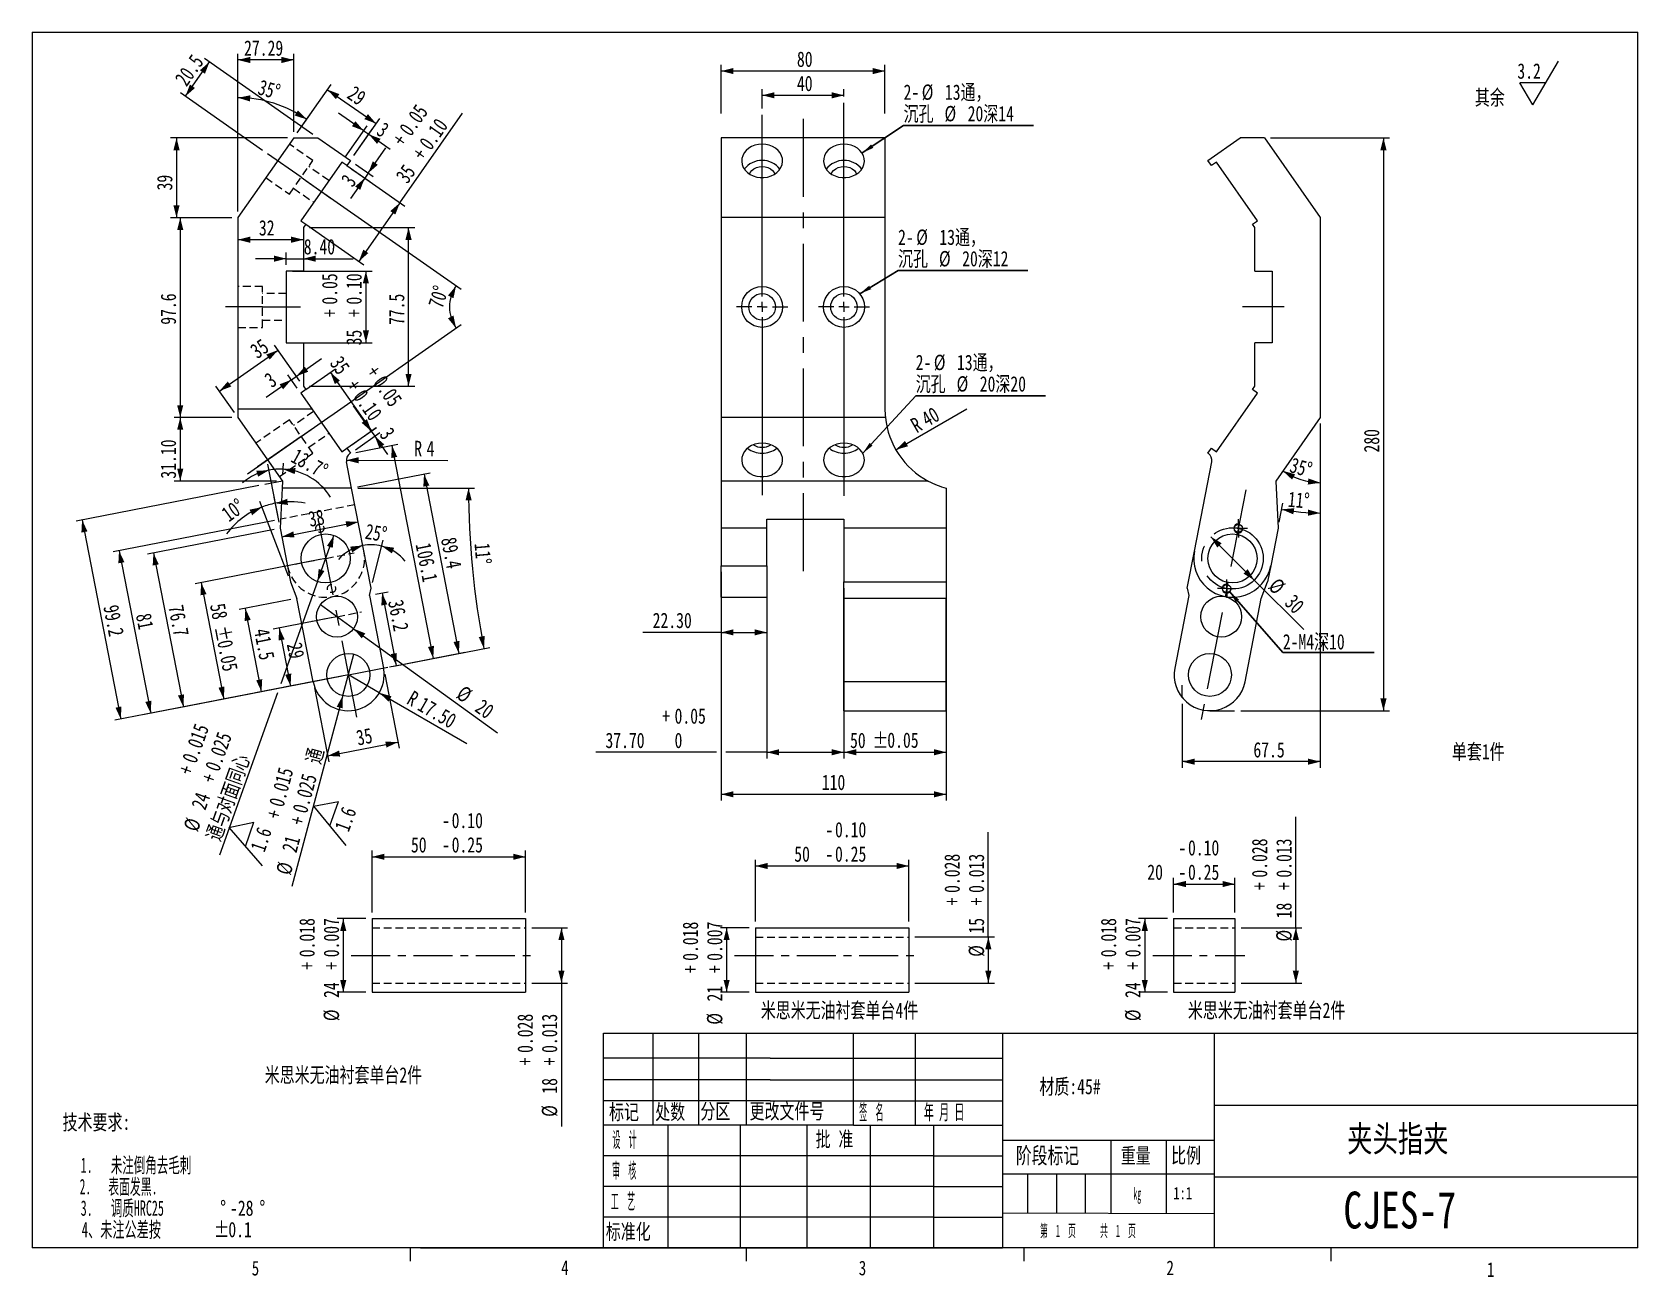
# Model space of a CAD drawing. Header units: millimetres. Extents: x 8 to 270, y 5 to 208.
import ezdxf

# ---------------------------------------------------------------- set-up
doc = ezdxf.new("R2010")
doc.units = ezdxf.units.MM
for name, pattern in [('CENTER', [10.16, 6.35, -1.27, 1.27, -1.27]), ('CENTERX2', [20.32, 12.7, -2.54, 2.54, -2.54]), ('HIDDEN', [1.905, 1.27, -0.635])]:
    doc.linetypes.add(name, pattern=pattern)
doc.styles.add('SLDTEXTSTYLE0', font='TXT', dxfattribs={"width": 0.75})
doc.styles.add('SLDTEXTSTYLE1', font='TXT', dxfattribs={"width": 0.576923})
doc.styles.add('SLDTEXTSTYLE2', font='TXT', dxfattribs={"width": 0.545455})
doc.styles.add('SLDTEXTSTYLE3', font='TXT', dxfattribs={"width": 0.609375})
doc.styles.add('SLDTEXTSTYLE6', font='TXT', dxfattribs={"width": 0.5})
doc.styles.add('SLDTEXTSTYLE7', font='TXT', dxfattribs={"width": 0.375})
doc.styles.add('SLDTEXTSTYLE8', font='TXT', dxfattribs={"width": 0.458333})
doc.dimstyles.new('SLDDIMSTYLE0', dxfattribs={"dimtxt": 2.5, "dimasz": 2, "dimexe": 0, "dimexo": 0.0625, "dimtad": 1, "dimtoh": 1, "dimlfac": 2, "dimzin": 12, "dimdsep": 46, "dimtxsty": 'SLDTEXTSTYLE0', "dimsah": 1, "dimcen": 0.09, "dimadec": 0, "dimazin": 0, "dimtol": 1, "dimtp": -0.1, "dimtm": 0.25, "dimtfac": 1, "dimtofl": 0, "dimtmove": 0, "dimatfit": 3, "dimfxl": 1, "dimtolj": 1, "dimtzin": 0, "dimarcsym": 0})
doc.dimstyles.new('SLDDIMSTYLE1', dxfattribs={"dimtxt": 2.5, "dimasz": 2, "dimexe": 0, "dimexo": 0.0625, "dimtad": 1, "dimtoh": 1, "dimdec": 3, "dimlfac": 2, "dimzin": 12, "dimdsep": 46, "dimtxsty": 'SLDTEXTSTYLE0', "dimsah": 1, "dimcen": 0.09, "dimadec": 0, "dimazin": 0, "dimtol": 1, "dimtp": 0.018, "dimtm": -0.007, "dimtfac": 1, "dimtdec": 3, "dimtofl": 0, "dimtmove": 0, "dimatfit": 3, "dimfxl": 1, "dimtolj": 1, "dimarcsym": 0})
doc.dimstyles.new('SLDDIMSTYLE10', dxfattribs={"dimtxt": 2.5, "dimasz": 2, "dimexe": 0, "dimexo": 0.0625, "dimtad": 1, "dimtoh": 1, "dimdec": 3, "dimlfac": 3, "dimzin": 12, "dimdsep": 46, "dimtxsty": 'SLDTEXTSTYLE0', "dimsah": 1, "dimcen": 0.09, "dimadec": 0, "dimazin": 0, "dimtol": 1, "dimtp": 0.015, "dimtm": -0.025, "dimtfac": 1, "dimtdec": 3, "dimtmove": 0, "dimatfit": 3, "dimfxl": 1, "dimtolj": 1, "dimarcsym": 0})
doc.dimstyles.new('SLDDIMSTYLE11', dxfattribs={"dimtxt": 2.5, "dimasz": 2, "dimexe": 0, "dimexo": 0.0625, "dimtad": 1, "dimtoh": 1, "dimlfac": 3, "dimzin": 4, "dimdsep": 46, "dimtxsty": 'SLDTEXTSTYLE0', "dimsah": 1, "dimcen": 0.09, "dimadec": 0, "dimazin": 0, "dimtfac": 1, "dimtofl": 0, "dimtmove": 0, "dimatfit": 3, "dimfxl": 1, "dimtolj": 1, "dimtzin": 12, "dimarcsym": 0})
doc.dimstyles.new('SLDDIMSTYLE12', dxfattribs={"dimtxt": 2.5, "dimasz": 2, "dimexe": 0, "dimexo": 0.0625, "dimtad": 1, "dimtoh": 1, "dimdec": 0, "dimlfac": 3, "dimzin": 12, "dimdsep": 46, "dimtxsty": 'SLDTEXTSTYLE0', "dimsah": 1, "dimcen": 0.09, "dimadec": 0, "dimazin": 0, "dimtfac": 1, "dimtdec": 0, "dimtofl": 0, "dimtmove": 0, "dimatfit": 3, "dimfxl": 1, "dimtolj": 1, "dimtzin": 12, "dimarcsym": 0})
doc.dimstyles.new('SLDDIMSTYLE13', dxfattribs={"dimtxt": 2.5, "dimasz": 2, "dimexe": 0, "dimexo": 0.0625, "dimtad": 1, "dimtoh": 1, "dimlfac": 3, "dimzin": 12, "dimdsep": 46, "dimtxsty": 'SLDTEXTSTYLE0', "dimsah": 1, "dimcen": 0.09, "dimadec": 0, "dimazin": 0, "dimtfac": 1, "dimtmove": 0, "dimatfit": 3, "dimfxl": 1, "dimtolj": 1, "dimtzin": 12, "dimarcsym": 0})
doc.dimstyles.new('SLDDIMSTYLE14', dxfattribs={"dimtxt": 2.5, "dimasz": 2, "dimexe": 0, "dimexo": 0.0625, "dimtad": 1, "dimtoh": 1, "dimlfac": 3, "dimzin": 12, "dimdsep": 46, "dimtxsty": 'SLDTEXTSTYLE0', "dimsah": 1, "dimcen": 0.09, "dimadec": 0, "dimazin": 0, "dimtfac": 1, "dimtofl": 0, "dimtmove": 0, "dimatfit": 3, "dimfxl": 1, "dimtolj": 1, "dimtzin": 12, "dimarcsym": 0})
doc.dimstyles.new('SLDDIMSTYLE15', dxfattribs={"dimtxt": 2.5, "dimasz": 2, "dimexe": 0, "dimexo": 0.0625, "dimtad": 1, "dimtoh": 1, "dimlfac": 3, "dimzin": 12, "dimdsep": 46, "dimtxsty": 'SLDTEXTSTYLE0', "dimsah": 1, "dimcen": 0.09, "dimadec": 0, "dimazin": 0, "dimtfac": 1, "dimtofl": 0, "dimtmove": 0, "dimatfit": 3, "dimfxl": 1, "dimtolj": 1, "dimtzin": 12, "dimarcsym": 0})
doc.dimstyles.new('SLDDIMSTYLE16', dxfattribs={"dimtxt": 2.5, "dimasz": 2, "dimexe": 0, "dimexo": 0.0625, "dimtad": 1, "dimtoh": 1, "dimlfac": 3, "dimzin": 4, "dimdsep": 46, "dimtxsty": 'SLDTEXTSTYLE0', "dimsah": 1, "dimcen": 0.09, "dimadec": 0, "dimazin": 0, "dimtol": 1, "dimtp": 0.05, "dimtfac": 1, "dimtofl": 0, "dimtmove": 0, "dimatfit": 3, "dimfxl": 1, "dimtolj": 1, "dimarcsym": 0})
doc.dimstyles.new('SLDDIMSTYLE17', dxfattribs={"dimtxt": 2, "dimasz": 2, "dimexe": 0, "dimexo": 0.0625, "dimgap": 0.5, "dimtad": 0, "dimtih": 1, "dimtoh": 1, "dimdec": 0, "dimzin": 0, "dimdsep": 46, "dimtxsty": 'Standard', "dimsah": 1, "dimcen": 0.09, "dimadec": 0, "dimazin": 0, "dimtfac": 1, "dimtdec": 0, "dimtofl": 0, "dimtmove": 0, "dimatfit": 3, "dimfxl": 1, "dimtolj": 1, "dimtzin": 0, "dimarcsym": 0})
doc.dimstyles.new('SLDDIMSTYLE18', dxfattribs={"dimtxt": 2.5, "dimasz": 2, "dimexe": 0, "dimexo": 0.0625, "dimtad": 1, "dimtoh": 1, "dimlfac": 3, "dimzin": 12, "dimdsep": 46, "dimtxsty": 'SLDTEXTSTYLE0', "dimsah": 1, "dimcen": 0.09, "dimadec": 0, "dimazin": 0, "dimtfac": 1, "dimtmove": 0, "dimatfit": 3, "dimfxl": 1, "dimtolj": 1, "dimtzin": 12, "dimarcsym": 0})
doc.dimstyles.new('SLDDIMSTYLE2', dxfattribs={"dimtxt": 2.5, "dimasz": 2, "dimexe": 0, "dimexo": 0.0625, "dimtad": 1, "dimtoh": 1, "dimdec": 3, "dimlfac": 2, "dimzin": 12, "dimdsep": 46, "dimtxsty": 'SLDTEXTSTYLE0', "dimsah": 1, "dimcen": 0.09, "dimadec": 0, "dimazin": 0, "dimtol": 1, "dimtp": 0.028, "dimtm": -0.013, "dimtfac": 1, "dimtdec": 3, "dimtofl": 0, "dimtmove": 0, "dimatfit": 3, "dimfxl": 1, "dimtolj": 1, "dimarcsym": 0})
doc.dimstyles.new('SLDDIMSTYLE3', dxfattribs={"dimtxt": 2.5, "dimasz": 2, "dimexe": 0, "dimexo": 0.0625, "dimtad": 1, "dimtoh": 1, "dimdec": 1, "dimlfac": 3, "dimzin": 12, "dimdsep": 46, "dimtxsty": 'SLDTEXTSTYLE0', "dimsah": 1, "dimcen": 0.09, "dimadec": 0, "dimazin": 0, "dimtfac": 1, "dimtdec": 1, "dimtofl": 0, "dimtmove": 0, "dimatfit": 3, "dimfxl": 1, "dimtolj": 1, "dimtzin": 12, "dimarcsym": 0})
doc.dimstyles.new('SLDDIMSTYLE4', dxfattribs={"dimtxt": 2.5, "dimasz": 2, "dimexe": 0, "dimexo": 0.0625, "dimtad": 1, "dimtoh": 1, "dimdec": 4, "dimlfac": 3, "dimzin": 12, "dimdsep": 46, "dimtxsty": 'SLDTEXTSTYLE0', "dimsah": 1, "dimcen": 0.09, "dimadec": 1, "dimazin": 0, "dimtfac": 1, "dimtdec": 1, "dimtofl": 0, "dimtmove": 0, "dimatfit": 3, "dimfxl": 1, "dimtolj": 1, "dimtzin": 12, "dimarcsym": 0})
doc.dimstyles.new('SLDDIMSTYLE5', dxfattribs={"dimtxt": 2.5, "dimasz": 2, "dimexe": 0, "dimexo": 0.0625, "dimtad": 1, "dimtoh": 1, "dimlfac": 3, "dimzin": 12, "dimdsep": 46, "dimtxsty": 'SLDTEXTSTYLE0', "dimsah": 1, "dimcen": 0.09, "dimadec": 0, "dimazin": 0, "dimtfac": 1, "dimtofl": 0, "dimtmove": 0, "dimatfit": 3, "dimfxl": 1, "dimtolj": 1, "dimtzin": 12, "dimarcsym": 0})
doc.dimstyles.new('SLDDIMSTYLE6', dxfattribs={"dimtxt": 2.5, "dimasz": 2, "dimexe": 0, "dimexo": 0.0625, "dimtad": 1, "dimtoh": 1, "dimlfac": 3, "dimzin": 4, "dimdsep": 46, "dimtxsty": 'SLDTEXTSTYLE0', "dimsah": 1, "dimcen": 0.09, "dimadec": 0, "dimazin": 0, "dimtfac": 1, "dimtofl": 0, "dimtmove": 0, "dimatfit": 3, "dimfxl": 1, "dimtolj": 1, "dimtzin": 12, "dimarcsym": 0})
doc.dimstyles.new('SLDDIMSTYLE7', dxfattribs={"dimtxt": 2.5, "dimasz": 2, "dimexe": 0, "dimexo": 0.0625, "dimtad": 1, "dimtoh": 1, "dimdec": 4, "dimlfac": 3, "dimzin": 12, "dimdsep": 46, "dimtxsty": 'SLDTEXTSTYLE0', "dimsah": 1, "dimcen": 0.09, "dimazin": 0, "dimtfac": 1, "dimtofl": 0, "dimtmove": 0, "dimatfit": 3, "dimfxl": 1, "dimtolj": 1, "dimtzin": 12, "dimarcsym": 0})
doc.dimstyles.new('SLDDIMSTYLE8', dxfattribs={"dimtxt": 2.5, "dimasz": 2, "dimexe": 0, "dimexo": 0.0625, "dimtad": 1, "dimtoh": 1, "dimlfac": 3, "dimzin": 12, "dimdsep": 46, "dimtxsty": 'SLDTEXTSTYLE0', "dimsah": 1, "dimcen": 0.09, "dimadec": 0, "dimazin": 0, "dimtol": 1, "dimtp": 0.05, "dimtm": -0.1, "dimtfac": 1, "dimtofl": 0, "dimtmove": 0, "dimatfit": 3, "dimfxl": 1, "dimtolj": 1, "dimtzin": 0, "dimarcsym": 0})
doc.dimstyles.new('SLDDIMSTYLE9', dxfattribs={"dimtxt": 2.5, "dimasz": 2, "dimexe": 0, "dimexo": 0.0625, "dimtad": 1, "dimtoh": 1, "dimdec": 3, "dimlfac": 3, "dimzin": 12, "dimdsep": 46, "dimtxsty": 'SLDTEXTSTYLE0', "dimsah": 1, "dimcen": 0.09, "dimadec": 0, "dimazin": 0, "dimtol": 1, "dimtp": 0.015, "dimtm": -0.025, "dimtfac": 1, "dimtdec": 3, "dimtmove": 0, "dimatfit": 3, "dimfxl": 1, "dimtolj": 1, "dimarcsym": 0})

msp = doc.modelspace()

# ---------------------------------------------------------------- texts
at = {"color": 7, "linetype": 'Continuous', "lineweight": 0, "attachment_point": 1}
for s, insert, char_height, style in [('单套1件', (239.700693, 92.078351), 2.5, 'SLDTEXTSTYLE0'), ('米思米无油衬套单台4件', (127.099842, 49.940688), 2.5, 'SLDTEXTSTYLE0'), ('米思米无油衬套单台2件', (196.68325, 49.940688), 2.5, 'SLDTEXTSTYLE0'), ('米思米无油衬套单台2件', (46.281804, 39.406361), 2.5, 'SLDTEXTSTYLE0'), ('材质:45#', (172.493521, 37.516675), 2.5, 'SLDTEXTSTYLE0'), ('标记', (102.377174, 33.363282), 2.5, 'SLDTEXTSTYLE0'), ('处数', (109.907455, 33.391435), 2.5, 'SLDTEXTSTYLE0'), ('分区', (117.257592, 33.484998), 2.5, 'SLDTEXTSTYLE0'), ('更改文件号', (125.270944, 33.49579), 2.5, 'SLDTEXTSTYLE0'), ('签  名', (143.129011, 33.345424), 2.5, 'SLDTEXTSTYLE7'), ('年 月 日', (153.684728, 33.363069), 2.5, 'SLDTEXTSTYLE6'), ('设  计', (102.929102, 28.859585), 2.5, 'SLDTEXTSTYLE7'), ('批 准', (136.036206, 28.947828), 2.5, 'SLDTEXTSTYLE0'), ('夹头指夹', (222.644557, 29.864455), 4.2333333, 'SLDTEXTSTYLE0'), ('阶段标记', (168.65192, 26.349895), 2.6458333, 'SLDTEXTSTYLE0'), ('重量', (185.742272, 26.266102), 2.5, 'SLDTEXTSTYLE0'), ('比例', (193.950542, 26.289771), 2.5, 'SLDTEXTSTYLE0'), ('审  核', (102.866615, 23.831249), 2.5, 'SLDTEXTSTYLE7'), ('工  艺', (102.658014, 18.796528), 2.5, 'SLDTEXTSTYLE7'), ('     kg', (184.770092, 19.805233), 2, 'SLDTEXTSTYLE7'), ('1:1', (194.310516, 19.897855), 2, 'SLDTEXTSTYLE0'), ('CJES-7', (222.019256, 19.13755), 6, 'SLDTEXTSTYLE0'), ('标准化', (101.850179, 13.871962), 2.5, 'SLDTEXTSTYLE0'), ('第  1  页      共  1  页', (172.592337, 13.766894), 2, 'SLDTEXTSTYLE8'), ('4', (94.584528, 7.940666), 2.38125, 'SLDTEXTSTYLE0'), ('3', (143.064121, 7.88721), 2.38125, 'SLDTEXTSTYLE0'), ('2', (193.191693, 7.908036), 2.38125, 'SLDTEXTSTYLE0'), ('5', (44.16529, 7.860977), 2.38125, 'SLDTEXTSTYLE0'), ('1', (245.4146, 7.626931), 2.38125, 'SLDTEXTSTYLE0')]:
    msp.add_mtext(s, dxfattribs=dict(at, insert=insert, char_height=char_height, style=style))

# ---------------------------------------------------------------- blocks, each defined once
blk = doc.blocks.new('*D1')
at = {"color": 7, "linetype": 'Continuous', "lineweight": 0}
for p, q in [((63.77, 64.63), (63.77, 74.7)), ((63.77, 73.7), (88.77, 73.7)), ((88.77, 64.63), (88.77, 74.7))]:
    blk.add_line(p, q, dxfattribs=at)
for points in [[(63.77, 73.7), (65.77, 73.2), (65.77, 74.2)], [(88.77, 73.7), (86.77, 74.2), (86.77, 73.2)]]:
    blk.add_solid(points, dxfattribs=at)
at = {"color": 7, "linetype": 'Continuous', "lineweight": 0, "char_height": 2.5, "attachment_point": 1, "style": 'SLDTEXTSTYLE0'}
for s, insert in [('-', (75.17, 80.87)), ('0.10', (76.73, 80.87)), ('50', (70.1, 76.9)), ('0.25', (76.73, 76.9)), ('-', (75.17, 76.9))]:
    blk.add_mtext(s, dxfattribs=dict(at, insert=insert))
blk = doc.blocks.new('*D2')
at = {"color": 7, "linetype": 'Continuous', "lineweight": 0}
for p, q in [((62.77, 63.63), (58.07, 63.63)), ((59.07, 63.63), (59.07, 51.63)), ((62.77, 51.63), (58.07, 51.63))]:
    blk.add_line(p, q, dxfattribs=at)
for points in [[(59.07, 63.63), (58.57, 61.63), (59.57, 61.63)], [(59.07, 51.63), (59.57, 53.63), (58.57, 53.63)]]:
    blk.add_solid(points, dxfattribs=at)
at = {"color": 7, "linetype": 'Continuous', "lineweight": 0, "char_height": 2.5, "attachment_point": 1, "rotation": 90, "style": 'SLDTEXTSTYLE0'}
for s, insert in [('0.018', (51.91, 57.33)), ('0.007', (55.88, 57.33)), ('+', (51.91, 55.31)), ('+', (55.88, 55.31)), ('24', (55.88, 50.7)), ('%%c', (55.88, 46.93))]:
    blk.add_mtext(s, dxfattribs=dict(at, insert=insert))
blk = doc.blocks.new('*D3')
at = {"color": 7, "linetype": 'Continuous', "lineweight": 0}
for p, q in [((89.77, 62.13), (95.62, 62.13)), ((94.62, 62.13), (94.62, 53.13)), ((89.77, 53.13), (95.62, 53.13)), ((94.62, 53.13), (94.62, 29.75))]:
    blk.add_line(p, q, dxfattribs=at)
for points in [[(94.62, 62.13), (94.12, 60.13), (95.12, 60.13)], [(94.62, 53.13), (95.12, 55.13), (94.12, 55.13)]]:
    blk.add_solid(points, dxfattribs=at)
at = {"color": 7, "linetype": 'Continuous', "lineweight": 0, "char_height": 2.5, "attachment_point": 1, "rotation": 90, "style": 'SLDTEXTSTYLE0'}
for s, insert in [('0.028', (87.45, 41.74)), ('0.013', (91.42, 41.74)), ('+', (87.45, 39.72)), ('+', (91.42, 39.72)), ('18', (91.42, 35.1)), ('%%c', (91.42, 31.33))]:
    blk.add_mtext(s, dxfattribs=dict(at, insert=insert))
blk = doc.blocks.new('*D4')
at = {"color": 7, "linetype": 'Continuous', "lineweight": 0}
for p, q in [((126.22, 63.13), (126.22, 73.2)), ((126.22, 72.2), (151.22, 72.2)), ((151.22, 63.13), (151.22, 73.2))]:
    blk.add_line(p, q, dxfattribs=at)
for points in [[(126.22, 72.2), (128.22, 71.7), (128.22, 72.7)], [(151.22, 72.2), (149.22, 72.7), (149.22, 71.7)]]:
    blk.add_solid(points, dxfattribs=at)
at = {"color": 7, "linetype": 'Continuous', "lineweight": 0, "char_height": 2.5, "attachment_point": 1, "style": 'SLDTEXTSTYLE0'}
for s, insert in [('0.10', (139.19, 79.37)), ('-', (137.62, 79.37)), ('50', (132.55, 75.4)), ('-', (137.62, 75.4)), ('0.25', (139.19, 75.4))]:
    blk.add_mtext(s, dxfattribs=dict(at, insert=insert))
blk = doc.blocks.new('*D5')
at = {"color": 7, "linetype": 'Continuous', "lineweight": 0}
for p, q in [((125.22, 62.13), (120.53, 62.13)), ((121.53, 62.13), (121.53, 51.63)), ((125.22, 51.63), (120.53, 51.63))]:
    blk.add_line(p, q, dxfattribs=at)
for points in [[(121.53, 62.13), (121.03, 60.13), (122.03, 60.13)], [(121.53, 51.63), (122.03, 53.63), (121.03, 53.63)]]:
    blk.add_solid(points, dxfattribs=at)
at = {"color": 7, "linetype": 'Continuous', "lineweight": 0, "char_height": 2.5, "attachment_point": 1, "rotation": 90, "style": 'SLDTEXTSTYLE0'}
for s, insert in [('0.018', (114.37, 56.75)), ('0.007', (118.33, 56.75)), ('+', (114.37, 54.73)), ('+', (118.33, 54.73)), ('21', (118.33, 50.12)), ('%%c', (118.33, 46.35))]:
    blk.add_mtext(s, dxfattribs=dict(at, insert=insert))
blk = doc.blocks.new('*D6')
at = {"color": 7, "linetype": 'Continuous', "lineweight": 0}
for p, q in [((164.17, 60.63), (164.17, 77.71)), ((152.22, 60.63), (165.17, 60.63)), ((164.17, 60.63), (164.17, 53.13)), ((152.22, 53.13), (165.17, 53.13))]:
    blk.add_line(p, q, dxfattribs=at)
for points in [[(164.17, 60.63), (163.67, 58.63), (164.67, 58.63)], [(164.17, 53.13), (164.67, 55.13), (163.67, 55.13)]]:
    blk.add_solid(points, dxfattribs=at)
at = {"color": 7, "linetype": 'Continuous', "lineweight": 0, "char_height": 2.5, "attachment_point": 1, "rotation": 90, "style": 'SLDTEXTSTYLE0'}
for s, insert in [('0.028', (157.01, 67.81)), ('0.013', (160.97, 67.81)), ('+', (157.01, 65.79)), ('+', (160.97, 65.79)), ('15', (160.97, 61.18)), ('%%c', (160.97, 57.41))]:
    blk.add_mtext(s, dxfattribs=dict(at, insert=insert))
blk = doc.blocks.new('*D7')
at = {"color": 7, "linetype": 'Continuous', "lineweight": 0}
for p, q in [((194.35, 64.63), (194.35, 70.26)), ((194.35, 69.26), (204.35, 69.26)), ((204.35, 64.63), (204.35, 70.26))]:
    blk.add_line(p, q, dxfattribs=at)
for points in [[(194.35, 69.26), (196.35, 68.76), (196.35, 69.76)], [(204.35, 69.26), (202.35, 69.76), (202.35, 68.76)]]:
    blk.add_solid(points, dxfattribs=at)
at = {"color": 7, "linetype": 'Continuous', "lineweight": 0, "char_height": 2.5, "attachment_point": 1, "style": 'SLDTEXTSTYLE0'}
for s, insert in [('0.10', (196.7, 76.42)), ('-', (195.14, 76.42)), ('20', (190.07, 72.45)), ('-', (195.14, 72.45)), ('0.25', (196.7, 72.45))]:
    blk.add_mtext(s, dxfattribs=dict(at, insert=insert))
blk = doc.blocks.new('*D8')
at = {"color": 7, "linetype": 'Continuous', "lineweight": 0}
for p, q in [((193.35, 63.63), (188.66, 63.63)), ((189.66, 63.63), (189.66, 51.63)), ((193.35, 51.63), (188.66, 51.63))]:
    blk.add_line(p, q, dxfattribs=at)
for points in [[(189.66, 63.63), (189.16, 61.63), (190.16, 61.63)], [(189.66, 51.63), (190.16, 53.63), (189.16, 53.63)]]:
    blk.add_solid(points, dxfattribs=at)
at = {"color": 7, "linetype": 'Continuous', "lineweight": 0, "char_height": 2.5, "attachment_point": 1, "rotation": 90, "style": 'SLDTEXTSTYLE0'}
for s, insert in [('0.018', (182.5, 57.33)), ('0.007', (186.46, 57.33)), ('+', (182.5, 55.31)), ('+', (186.46, 55.31)), ('24', (186.46, 50.7)), ('%%c', (186.46, 46.93))]:
    blk.add_mtext(s, dxfattribs=dict(at, insert=insert))
blk = doc.blocks.new('*D9')
at = {"color": 7, "linetype": 'Continuous', "lineweight": 0}
for p, q in [((214.27, 62.13), (214.27, 80.2)), ((205.35, 62.13), (215.27, 62.13)), ((214.27, 62.13), (214.27, 53.13)), ((205.35, 53.13), (215.27, 53.13))]:
    blk.add_line(p, q, dxfattribs=at)
for points in [[(214.27, 62.13), (213.77, 60.13), (214.77, 60.13)], [(214.27, 53.13), (214.77, 55.13), (213.77, 55.13)]]:
    blk.add_solid(points, dxfattribs=at)
at = {"color": 7, "linetype": 'Continuous', "lineweight": 0, "char_height": 2.5, "attachment_point": 1, "rotation": 90, "style": 'SLDTEXTSTYLE0'}
for s, insert in [('0.028', (207.11, 70.3)), ('0.013', (211.08, 70.3)), ('+', (207.11, 68.29)), ('+', (211.08, 68.29)), ('18', (211.08, 63.67)), ('%%c', (211.08, 59.9))]:
    blk.add_mtext(s, dxfattribs=dict(at, insert=insert))
blk = doc.blocks.new('SW_NOTE_0')
at = {"color": 0, "linetype": 'Continuous', "lineweight": 0, "char_height": 2.5, "attachment_point": 1}
for s, insert, style in [('技术要求:', (0, 3.19), 'SLDTEXTSTYLE0'), ('   1.   未注倒角去毛刺', (0, -3.81), 'SLDTEXTSTYLE1'), ('   2.   表面发黑.', (0, -7.31), 'SLDTEXTSTYLE2'), ('   3.   调质HRC25', (0, -10.81), 'SLDTEXTSTYLE1'), ('%%d', (25.68, -10.81), 'SLDTEXTSTYLE0'), ('-28', (27.27, -10.81), 'SLDTEXTSTYLE0'), ('%%d', (32.07, -10.81), 'SLDTEXTSTYLE0'), ('   4、未注公差按', (0, -14.31), 'SLDTEXTSTYLE3'), ('%%p', (24.62, -14.31), 'SLDTEXTSTYLE0'), ('0.1', (27, -14.31), 'SLDTEXTSTYLE0')]:
    blk.add_mtext(s, dxfattribs=dict(at, insert=insert, style=style))
blk = doc.blocks.new('*D12')
at = {"color": 7, "linetype": 'Continuous', "lineweight": 0}
for p, q in [((45.32, 134.18), (15.54, 128.4)), ((16.52, 128.59), (22.83, 96.13)), ((58.92, 103.15), (21.85, 95.94))]:
    blk.add_line(p, q, dxfattribs=at)
for points in [[(16.52, 128.59), (16.41, 126.53), (17.4, 126.72)], [(22.83, 96.13), (22.94, 98.19), (21.96, 98)]]:
    blk.add_solid(points, dxfattribs=at)
at = {"color": 7, "linetype": 'Continuous', "lineweight": 0, "insert": (22.43, 114.93), "char_height": 2.5, "attachment_point": 1, "rotation": 280.9944, "style": 'SLDTEXTSTYLE0'}
blk.add_mtext('99.2', dxfattribs=at)
blk = doc.blocks.new('*D13')
at = {"color": 7, "linetype": 'Continuous', "lineweight": 0}
for p, q in [((61.13, 139.59), (67.98, 140.92)), ((67, 140.73), (73.74, 106.03)), ((67.32, 104.78), (74.72, 106.22))]:
    blk.add_line(p, q, dxfattribs=at)
for points in [[(67, 140.73), (66.89, 138.67), (67.87, 138.87)], [(73.74, 106.03), (73.85, 108.08), (72.87, 107.89)]]:
    blk.add_solid(points, dxfattribs=at)
at = {"color": 7, "linetype": 'Continuous', "lineweight": 0, "insert": (73.3, 125.05), "char_height": 2.5, "attachment_point": 1, "rotation": 280.9944, "style": 'SLDTEXTSTYLE0'}
blk.add_mtext('106.1', dxfattribs=at)
blk = doc.blocks.new('*D14')
at = {"color": 7, "linetype": 'Continuous', "lineweight": 0}
for p, q in [((47.82, 127.05), (27.16, 123.03)), ((28.14, 123.22), (33.02, 98.11)), ((51.87, 101.78), (32.04, 97.92))]:
    blk.add_line(p, q, dxfattribs=at)
for points in [[(28.14, 123.22), (28.03, 121.16), (29.02, 121.35)], [(33.02, 98.11), (33.13, 100.17), (32.15, 99.98)]]:
    blk.add_solid(points, dxfattribs=at)
at = {"color": 7, "linetype": 'Continuous', "lineweight": 0, "insert": (33.01, 114.93), "char_height": 2.5, "attachment_point": 1, "rotation": 281, "style": 'SLDTEXTSTYLE0'}
blk.add_mtext('76.7', dxfattribs=at)
blk = doc.blocks.new('*D15')
at = {"color": 7, "linetype": 'Continuous', "lineweight": 0}
for p, q in [((61.44, 133.78), (80.48, 133.78)), ((67.32, 104.78), (82.98, 107.82))]:
    blk.add_line(p, q, dxfattribs=at)
blk.add_arc((216.61, 133.78), 137.13, 180, 190.9944, dxfattribs=at)
for points in [[(79.48, 133.78), (79, 131.78), (80, 131.79)], [(82, 107.63), (82.12, 109.69), (81.14, 109.5)]]:
    blk.add_solid(points, dxfattribs=at)
at = {"color": 7, "linetype": 'Continuous', "lineweight": 0, "insert": (82.94, 124.95), "char_height": 2.5, "attachment_point": 1, "rotation": 274.8548, "style": 'SLDTEXTSTYLE0'}
blk.add_mtext('11°', dxfattribs=at)
blk = doc.blocks.new('*D16')
at = {"color": 7, "linetype": 'Continuous', "lineweight": 0}
for p, q in [((61.42, 133.97), (73.21, 136.26)), ((72.23, 136.07), (77.91, 106.83)), ((67.32, 104.78), (78.89, 107.03))]:
    blk.add_line(p, q, dxfattribs=at)
for points in [[(72.23, 136.07), (72.12, 134.01), (73.1, 134.2)], [(77.91, 106.83), (78.02, 108.89), (77.03, 108.7)]]:
    blk.add_solid(points, dxfattribs=at)
at = {"color": 7, "linetype": 'Continuous', "lineweight": 0, "insert": (77.44, 125.96), "char_height": 2.5, "attachment_point": 1, "rotation": 280.9944, "style": 'SLDTEXTSTYLE0'}
blk.add_mtext('89.4', dxfattribs=at)
blk = doc.blocks.new('*D17')
at = {"color": 7, "linetype": 'Continuous', "lineweight": 0}
for p, q in [((55.23, 122.12), (34.94, 118.18)), ((35.92, 118.37), (39.61, 99.39)), ((58.92, 103.15), (38.63, 99.2))]:
    blk.add_line(p, q, dxfattribs=at)
for points in [[(35.92, 118.37), (35.81, 116.31), (36.8, 116.5)], [(39.61, 99.39), (39.72, 101.45), (38.74, 101.26)]]:
    blk.add_solid(points, dxfattribs=at)
at = {"color": 7, "linetype": 'Continuous', "lineweight": 0, "char_height": 2.5, "attachment_point": 1, "rotation": 281, "style": 'SLDTEXTSTYLE0'}
for s, insert in [('58', (39.8, 115.18)), ('%%p', (40.5, 111.56)), ('0.05', (40.99, 109.23))]:
    blk.add_mtext(s, dxfattribs=dict(at, insert=insert))
blk = doc.blocks.new('*D18')
at = {"color": 7, "linetype": 'Continuous', "lineweight": 0}
for p, q in [((65.82, 103.47), (68.17, 91.39)), ((54.37, 101.24), (56.71, 89.16)), ((56.52, 90.14), (67.98, 92.37))]:
    blk.add_line(p, q, dxfattribs=at)
for points in [[(67.98, 92.37), (65.92, 92.48), (66.11, 91.5)], [(56.52, 90.14), (58.58, 90.03), (58.39, 91.01)]]:
    blk.add_solid(points, dxfattribs=at)
at = {"color": 7, "linetype": 'Continuous', "lineweight": 0, "insert": (61.01, 94.27), "char_height": 2.5, "attachment_point": 1, "rotation": 11, "style": 'SLDTEXTSTYLE0'}
blk.add_mtext('35', dxfattribs=at)
blk = doc.blocks.new('*D19')
at = {"color": 7, "linetype": 'Continuous', "lineweight": 0}
for q in [(59.9, 103.34), (79.23, 92.18)]:
    blk.add_line((64.95, 100.42), q, dxfattribs=at)
blk.add_solid([(64.95, 100.42), (66.44, 98.99), (66.94, 99.85)], dxfattribs=at)
at = {"color": 7, "linetype": 'Continuous', "lineweight": 0, "char_height": 2.5, "attachment_point": 1, "rotation": 330, "style": 'SLDTEXTSTYLE0'}
for s, insert in [('R', (70.5, 100.89)), ('17.50', (72.25, 99.88))]:
    blk.add_mtext(s, dxfattribs=dict(at, insert=insert))
blk = doc.blocks.new('*D20')
at = {"color": 7, "linetype": 'Continuous', "lineweight": 0}
for p, q in [((53.03, 183.84), (78.27, 166.17)), ((57.03, 145.56), (78.27, 160.43))]:
    blk.add_line(p, q, dxfattribs=at)
blk.add_arc((82.37, 163.3), 6, 145, 215, dxfattribs=at)
for points in [[(77.45, 166.74), (76.13, 165.16), (77.03, 164.72)], [(77.45, 159.86), (77.03, 161.88), (76.13, 161.44)]]:
    blk.add_solid(points, dxfattribs=at)
at = {"color": 7, "linetype": 'Continuous', "lineweight": 0, "insert": (72.84, 163.66), "char_height": 2.5, "attachment_point": 1, "rotation": 72.5537, "style": 'SLDTEXTSTYLE0'}
blk.add_mtext('70°', dxfattribs=at)
blk = doc.blocks.new('*D21')
at = {"color": 7, "linetype": 'Continuous', "lineweight": 0}
for p, q in [((50.78, 169.14), (63.76, 169.14)), ((62.76, 169.14), (62.76, 157.47)), ((50.78, 157.47), (63.76, 157.47))]:
    blk.add_line(p, q, dxfattribs=at)
for points in [[(62.76, 169.14), (62.26, 167.14), (63.26, 167.14)], [(62.76, 157.47), (63.26, 159.47), (62.26, 159.47)]]:
    blk.add_solid(points, dxfattribs=at)
at = {"color": 7, "linetype": 'Continuous', "lineweight": 0, "char_height": 2.5, "attachment_point": 1, "rotation": 90, "style": 'SLDTEXTSTYLE0'}
for s, insert in [('0.05', (55.6, 163.67)), ('0.10', (59.57, 163.67)), ('+', (55.6, 161.65)), ('+', (59.57, 161.65)), ('35', (59.57, 157.03))]:
    blk.add_mtext(s, dxfattribs=dict(at, insert=insert))
blk = doc.blocks.new('*D22')
at = {"color": 7, "linetype": 'Continuous', "lineweight": 0}
for p, q in [((68.3, 180.27), (78.51, 194.86)), ((59.65, 186.33), (69.12, 179.7)), ((68.3, 180.27), (61.61, 170.72)), ((52.96, 176.77), (62.43, 170.14))]:
    blk.add_line(p, q, dxfattribs=at)
for points in [[(68.3, 180.27), (66.74, 178.92), (67.56, 178.35)], [(61.61, 170.72), (63.16, 172.07), (62.34, 172.64)]]:
    blk.add_solid(points, dxfattribs=at)
at = {"color": 7, "linetype": 'Continuous', "lineweight": 0, "char_height": 2.5, "attachment_point": 1, "rotation": 55, "style": 'SLDTEXTSTYLE0'}
for s, insert in [('0.05', (68.03, 192.37)), ('0.10', (71.28, 190.09)), ('+', (66.87, 190.71)), ('+', (70.12, 188.44)), ('35', (67.47, 184.66))]:
    blk.add_mtext(s, dxfattribs=dict(at, insert=insert))
blk = doc.blocks.new('*D23')
at = {"color": 7, "linetype": 'Continuous', "lineweight": 0}
for p, q in [((47.89, 128.51), (21.56, 123.39)), ((22.54, 123.58), (27.7, 97.08)), ((58.92, 103.15), (26.71, 96.89))]:
    blk.add_line(p, q, dxfattribs=at)
for points in [[(22.54, 123.58), (22.43, 121.52), (23.42, 121.71)], [(27.7, 97.08), (27.81, 99.14), (26.82, 98.94)]]:
    blk.add_solid(points, dxfattribs=at)
at = {"color": 7, "linetype": 'Continuous', "lineweight": 0, "insert": (27.74, 113.57), "char_height": 2.5, "attachment_point": 1, "rotation": 281, "style": 'SLDTEXTSTYLE0'}
blk.add_mtext('81', dxfattribs=at)
blk = doc.blocks.new('*D24')
at = {"color": 7, "linetype": 'Continuous', "lineweight": 0}
for p, q in [((52.96, 149.83), (57.79, 153.22)), ((56.97, 152.64), (63.66, 143.09)), ((59.65, 140.28), (64.48, 143.66))]:
    blk.add_line(p, q, dxfattribs=at)
for points in [[(56.97, 152.64), (57.71, 150.72), (58.53, 151.29)], [(63.66, 143.09), (62.93, 145.01), (62.11, 144.44)]]:
    blk.add_solid(points, dxfattribs=at)
at = {"color": 7, "linetype": 'Continuous', "lineweight": 0, "char_height": 2.5, "attachment_point": 1, "rotation": 305, "style": 'SLDTEXTSTYLE0'}
for s, insert in [('35', (58.83, 155.55)), ('+', (64.73, 154.05)), ('0.05', (65.89, 152.39)), ('+', (61.48, 151.77)), ('0.10', (62.64, 150.12))]:
    blk.add_mtext(s, dxfattribs=dict(at, insert=insert))
blk = doc.blocks.new('*D25')
at = {"color": 7, "linetype": 'Continuous', "lineweight": 0}
for p, q in [((53.58, 176.22), (70.71, 176.22)), ((69.71, 150.38), (69.71, 176.22)), ((53.58, 150.38), (70.71, 150.38))]:
    blk.add_line(p, q, dxfattribs=at)
for points in [[(69.71, 176.22), (69.21, 174.22), (70.21, 174.22)], [(69.71, 150.38), (70.21, 152.38), (69.21, 152.38)]]:
    blk.add_solid(points, dxfattribs=at)
at = {"color": 7, "linetype": 'Continuous', "lineweight": 0, "insert": (66.52, 160.35), "char_height": 2.5, "attachment_point": 1, "rotation": 90, "style": 'SLDTEXTSTYLE0'}
blk.add_mtext('77.5', dxfattribs=at)
blk = doc.blocks.new('*D26')
at = {"color": 7, "linetype": 'Continuous', "lineweight": 0}
for p, q in [((62.41, 192), (58.31, 194.87)), ((59.41, 187.72), (62.98, 192.82)), ((60.8, 187.97), (63.8, 192.25)), ((62.41, 192), (63.22, 191.43)), ((63.22, 191.43), (66.72, 188.98))]:
    blk.add_line(p, q, dxfattribs=at)
for points in [[(62.41, 192), (61.05, 193.56), (60.48, 192.74)], [(63.22, 191.43), (64.58, 189.87), (65.15, 190.69)]]:
    blk.add_solid(points, dxfattribs=at)
at = {"color": 7, "linetype": 'Continuous', "lineweight": 0, "insert": (65.74, 193.57), "char_height": 2.5, "attachment_point": 1, "rotation": 325, "style": 'SLDTEXTSTYLE0'}
blk.add_mtext('3', dxfattribs=at)
blk = doc.blocks.new('*D27')
at = {"color": 7, "linetype": 'Continuous', "lineweight": 0}
for p, q in [((63.14, 185.1), (66.01, 189.2)), ((60.47, 185.75), (63.39, 183.71)), ((61.05, 186.57), (63.96, 184.53)), ((62.57, 184.28), (60.25, 180.97)), ((63.14, 185.1), (62.57, 184.28))]:
    blk.add_line(p, q, dxfattribs=at)
for points in [[(63.14, 185.1), (64.7, 186.45), (63.88, 187.03)], [(62.57, 184.28), (61.01, 182.93), (61.83, 182.36)]]:
    blk.add_solid(points, dxfattribs=at)
at = {"color": 7, "linetype": 'Continuous', "lineweight": 0, "insert": (58.55, 184.1), "char_height": 2.5, "attachment_point": 1, "rotation": 55, "style": 'SLDTEXTSTYLE0'}
blk.add_mtext('3', dxfattribs=at)
blk = doc.blocks.new('*D28')
at = {"color": 7, "linetype": 'Continuous', "lineweight": 0}
blk.add_line((49.07, 125.85), (61.51, 128.26), dxfattribs=at)
for points in [[(61.51, 128.26), (59.45, 128.37), (59.64, 127.39)], [(49.07, 125.85), (51.13, 125.74), (50.94, 126.72)]]:
    blk.add_solid(points, dxfattribs=at)
at = {"color": 7, "linetype": 'Continuous', "lineweight": 0, "insert": (53.19, 129.9), "char_height": 2.5, "attachment_point": 1, "rotation": 11, "style": 'SLDTEXTSTYLE0'}
blk.add_mtext('38', dxfattribs=at)
blk = doc.blocks.new('*D29')
at = {"color": 7, "linetype": 'Continuous', "lineweight": 0}
for p, q in [((50.15, 119.42), (45.47, 131.61)), ((48.61, 128.22), (47.82, 132.28))]:
    blk.add_line(p, q, dxfattribs=at)
for start, end in [(101, 111), (79.5204, 101), (111, 143.2217)]:
    blk.add_arc((50.5, 118.49), 13.05, start, end, dxfattribs=at)
for points in [[(48.01, 131.3), (50.06, 131.03), (49.94, 132.03)], [(45.83, 130.67), (43.81, 130.27), (44.23, 129.36)]]:
    blk.add_solid(points, dxfattribs=at)
at = {"color": 7, "linetype": 'Continuous', "lineweight": 0, "insert": (38.97, 130.2), "char_height": 2.5, "attachment_point": 1, "rotation": 35.777, "style": 'SLDTEXTSTYLE0'}
blk.add_mtext('10°', dxfattribs=at)
blk = doc.blocks.new('*D30')
at = {"color": 7, "linetype": 'Continuous', "lineweight": 0}
for p, q in [((50.55, 115.61), (42.14, 113.97)), ((45.76, 100.59), (43.12, 114.16)), ((53.19, 102.03), (44.78, 100.4))]:
    blk.add_line(p, q, dxfattribs=at)
for points in [[(43.12, 114.16), (43.01, 112.11), (43.99, 112.3)], [(45.76, 100.59), (45.87, 102.65), (44.89, 102.46)]]:
    blk.add_solid(points, dxfattribs=at)
at = {"color": 7, "linetype": 'Continuous', "lineweight": 0, "insert": (46.97, 111.08), "char_height": 2.5, "attachment_point": 1, "rotation": 281, "style": 'SLDTEXTSTYLE0'}
blk.add_mtext('41.5', dxfattribs=at)
blk = doc.blocks.new('*D31')
at = {"color": 7, "linetype": 'Continuous', "lineweight": 0}
blk.add_line((63.85, 118.41), (65.57, 125.31), dxfattribs=at)
for start, end in [(101, 138.6538), (76, 101), (38.3462, 76)]:
    blk.add_arc((63.61, 117.44), 7.1, start, end, dxfattribs=at)
for points in [[(62.26, 124.42), (60.2, 124.24), (60.53, 123.3)], [(65.33, 124.34), (67, 123.13), (67.37, 124.06)]]:
    blk.add_solid(points, dxfattribs=at)
at = {"color": 7, "linetype": 'Continuous', "lineweight": 0, "insert": (62.93, 128.02), "char_height": 2.5, "attachment_point": 1, "rotation": 349.976, "style": 'SLDTEXTSTYLE0'}
blk.add_mtext('25°', dxfattribs=at)
blk = doc.blocks.new('*D32')
at = {"color": 7, "linetype": 'Continuous', "lineweight": 0}
for p, q in [((64.31, 116.49), (66.37, 116.89)), ((65.39, 116.7), (67.69, 104.85)), ((66.61, 104.64), (68.67, 105.04))]:
    blk.add_line(p, q, dxfattribs=at)
for points in [[(65.39, 116.7), (65.28, 114.64), (66.26, 114.83)], [(67.69, 104.85), (67.8, 106.91), (66.82, 106.72)]]:
    blk.add_solid(points, dxfattribs=at)
at = {"color": 7, "linetype": 'Continuous', "lineweight": 0, "insert": (68.82, 115.77), "char_height": 2.5, "attachment_point": 1, "rotation": 280.9957, "style": 'SLDTEXTSTYLE0'}
blk.add_mtext('36.2', dxfattribs=at)
blk = doc.blocks.new('*D33')
at = {"color": 7, "linetype": 'Continuous', "lineweight": 0}
for p, q in [((54.86, 118.55), (57.56, 126.08)), ((54.86, 118.55), (48.88, 101.86)), ((48.37, 100.43), (38.89, 73.98))]:
    blk.add_line(p, q, dxfattribs=at)
for points in [[(57.56, 126.08), (56.42, 124.37), (57.36, 124.03)], [(54.86, 118.55), (56.01, 120.26), (55.07, 120.6)]]:
    blk.add_solid(points, dxfattribs=at)
at = {"color": 7, "linetype": 'Continuous', "lineweight": 0, "char_height": 2.5, "attachment_point": 1, "rotation": 70.2866, "style": 'SLDTEXTSTYLE0'}
for s, insert in [('0.015', (32.74, 89.6)), ('0.025', (36.47, 88.26)), ('通与对面同心', (36.62, 76.91)), ('+', (32.06, 87.7)), ('+', (35.79, 86.36)), ('24', (34.24, 82.02)), ('%%c', (32.96, 78.47))]:
    blk.add_mtext(s, dxfattribs=dict(at, insert=insert))
blk = doc.blocks.new('*D34')
at = {"color": 7, "linetype": 'Continuous', "lineweight": 0}
for p, q in [((63.63, 143.06), (60.76, 147.16)), ((60.47, 140.85), (64.45, 143.63)), ((61.05, 140.03), (65.02, 142.81)), ((63.63, 143.06), (64.2, 142.24)), ((64.2, 142.24), (66.29, 139.26))]:
    blk.add_line(p, q, dxfattribs=at)
for points in [[(63.63, 143.06), (62.89, 144.99), (62.07, 144.41)], [(64.2, 142.24), (64.94, 140.32), (65.76, 140.89)]]:
    blk.add_solid(points, dxfattribs=at)
at = {"color": 7, "linetype": 'Continuous', "lineweight": 0, "insert": (66.93, 143.91), "char_height": 2.5, "attachment_point": 1, "rotation": 305, "style": 'SLDTEXTSTYLE0'}
blk.add_mtext('3', dxfattribs=at)
blk = doc.blocks.new('*D35')
at = {"color": 7, "linetype": 'Continuous', "lineweight": 0}
for q in [(60.81, 106.72), (50.67, 68.88)]:
    blk.add_line((59, 99.96), q, dxfattribs=at)
blk.add_solid([(59, 99.96), (58, 98.15), (58.96, 97.89)], dxfattribs=at)
at = {"color": 7, "linetype": 'Continuous', "lineweight": 0, "char_height": 2.5, "attachment_point": 1, "rotation": 75, "style": 'SLDTEXTSTYLE0'}
for s, insert in [('通', (52.89, 89.3)), ('0.015', (46.91, 82.3)), ('0.025', (50.74, 81.27)), ('+', (46.39, 80.35)), ('+', (50.22, 79.32)), ('21', (49.02, 74.87)), ('%%c', (48.05, 71.22))]:
    blk.add_mtext(s, dxfattribs=dict(at, insert=insert))
blk = doc.blocks.new('*D36')
at = {"color": 7, "linetype": 'Continuous', "lineweight": 0}
for p, q in [((49.78, 171.16), (44.78, 171.16)), ((49.78, 170.14), (49.78, 172.16)), ((49.78, 171.16), (52.58, 171.16)), ((52.58, 171.16), (60.69, 171.16))]:
    blk.add_line(p, q, dxfattribs=at)
for points in [[(49.78, 171.16), (47.78, 171.66), (47.78, 170.66)], [(52.58, 171.16), (54.58, 170.66), (54.58, 171.66)]]:
    blk.add_solid(points, dxfattribs=at)
at = {"color": 7, "linetype": 'Continuous', "lineweight": 0, "insert": (52.64, 174.36), "char_height": 2.5, "attachment_point": 1, "style": 'SLDTEXTSTYLE0'}
blk.add_mtext('8.40', dxfattribs=at)
blk = doc.blocks.new('*D37')
at = {"color": 7, "linetype": 'Continuous', "lineweight": 0}
for p, q in [((51.44, 152.01), (55.54, 154.87)), ((51.57, 150.08), (50.05, 152.25)), ((50.62, 151.43), (51.44, 152.01)), ((52.01, 151.2), (50.87, 152.82)), ((50.62, 151.43), (46.51, 148.55))]:
    blk.add_line(p, q, dxfattribs=at)
for points in [[(51.44, 152.01), (53.37, 152.74), (52.79, 153.56)], [(50.62, 151.43), (48.7, 150.69), (49.27, 149.87)]]:
    blk.add_solid(points, dxfattribs=at)
at = {"color": 7, "linetype": 'Continuous', "lineweight": 0, "insert": (45.98, 152.08), "char_height": 2.5, "attachment_point": 1, "rotation": 35, "style": 'SLDTEXTSTYLE0'}
blk.add_mtext('3', dxfattribs=at)
blk = doc.blocks.new('*D38')
at = {"color": 7, "linetype": 'Continuous', "lineweight": 0}
for p, q in [((52.01, 151.2), (47.88, 157.09)), ((38.9, 149.59), (48.45, 156.27)), ((41.34, 146.11), (38.33, 150.41))]:
    blk.add_line(p, q, dxfattribs=at)
for points in [[(48.45, 156.27), (46.53, 155.54), (47.1, 154.72)], [(38.9, 149.59), (40.83, 150.33), (40.26, 151.15)]]:
    blk.add_solid(points, dxfattribs=at)
at = {"color": 7, "linetype": 'Continuous', "lineweight": 0, "insert": (43.65, 156.81), "char_height": 2.5, "attachment_point": 1, "rotation": 35, "style": 'SLDTEXTSTYLE0'}
blk.add_mtext('35', dxfattribs=at)
blk = doc.blocks.new('*D39')
at = {"color": 7, "linetype": 'Continuous', "lineweight": 0}
for p, q in [((40.91, 145.29), (31.51, 145.29)), ((32.51, 145.29), (32.51, 134.93)), ((48.17, 134.93), (31.51, 134.93))]:
    blk.add_line(p, q, dxfattribs=at)
for points in [[(32.51, 145.29), (32.01, 143.29), (33.01, 143.29)], [(32.51, 134.93), (33.01, 136.93), (32.01, 136.93)]]:
    blk.add_solid(points, dxfattribs=at)
at = {"color": 7, "linetype": 'Continuous', "lineweight": 0, "insert": (29.32, 135.32), "char_height": 2.5, "attachment_point": 1, "rotation": 90, "style": 'SLDTEXTSTYLE0'}
blk.add_mtext('31.10', dxfattribs=at)
blk = doc.blocks.new('*D40')
at = {"color": 7, "linetype": 'Continuous', "lineweight": 0}
for p, q in [((40.91, 177.84), (31.51, 177.84)), ((32.51, 177.84), (32.51, 145.29)), ((40.91, 145.29), (31.51, 145.29))]:
    blk.add_line(p, q, dxfattribs=at)
for points in [[(32.51, 177.84), (32.01, 175.84), (33.01, 175.84)], [(32.51, 145.29), (33.01, 147.29), (32.01, 147.29)]]:
    blk.add_solid(points, dxfattribs=at)
at = {"color": 7, "linetype": 'Continuous', "lineweight": 0, "insert": (29.32, 160.4), "char_height": 2.5, "attachment_point": 1, "rotation": 90, "style": 'SLDTEXTSTYLE0'}
blk.add_mtext('97.6', dxfattribs=at)
blk = doc.blocks.new('*D41')
at = {"color": 7, "linetype": 'Continuous', "lineweight": 0}
for p, q in [((50.01, 190.84), (30.91, 190.84)), ((31.91, 190.84), (31.91, 177.84)), ((40.91, 177.84), (30.91, 177.84))]:
    blk.add_line(p, q, dxfattribs=at)
for points in [[(31.91, 190.84), (31.41, 188.84), (32.41, 188.84)], [(31.91, 177.84), (32.41, 179.84), (31.41, 179.84)]]:
    blk.add_solid(points, dxfattribs=at)
at = {"color": 7, "linetype": 'Continuous', "lineweight": 0, "insert": (28.72, 182.28), "char_height": 2.5, "attachment_point": 1, "rotation": 90, "style": 'SLDTEXTSTYLE0'}
blk.add_mtext('39', dxfattribs=at)
blk = doc.blocks.new('*D42')
at = {"color": 7, "linetype": 'Continuous', "lineweight": 0}
blk.add_line((52.58, 174.25), (41.91, 174.25), dxfattribs=at)
for points in [[(41.91, 174.25), (43.91, 173.75), (43.91, 174.75)], [(52.58, 174.25), (50.58, 174.75), (50.58, 173.75)]]:
    blk.add_solid(points, dxfattribs=at)
at = {"color": 7, "linetype": 'Continuous', "lineweight": 0, "insert": (45.33, 177.44), "char_height": 2.5, "attachment_point": 1, "style": 'SLDTEXTSTYLE0'}
blk.add_mtext('32', dxfattribs=at)
blk = doc.blocks.new('*D43')
at = {"color": 7, "linetype": 'Continuous', "lineweight": 0}
for p, q in [((41.91, 178.84), (41.91, 198.38)), ((51.58, 191.66), (53.69, 194.67))]:
    blk.add_line(p, q, dxfattribs=at)
blk.add_arc((41.91, 177.84), 19.54, 55, 90, dxfattribs=at)
for points in [[(41.91, 197.38), (43.88, 196.78), (43.93, 197.78)], [(53.12, 193.85), (51.69, 195.33), (51.16, 194.49)]]:
    blk.add_solid(points, dxfattribs=at)
at = {"color": 7, "linetype": 'Continuous', "lineweight": 0, "insert": (45.68, 200.4), "char_height": 2.5, "attachment_point": 1, "rotation": 344.1978, "style": 'SLDTEXTSTYLE0'}
blk.add_mtext('35°', dxfattribs=at)
blk = doc.blocks.new('*D44')
at = {"color": 7, "linetype": 'Continuous', "lineweight": 0}
for p, q in [((33.36, 197.62), (37.28, 203.22)), ((54.14, 191.41), (36.46, 203.79)), ((45.93, 188.81), (32.54, 198.19))]:
    blk.add_line(p, q, dxfattribs=at)
for points in [[(37.28, 203.22), (35.72, 201.86), (36.54, 201.29)], [(33.36, 197.62), (34.91, 198.97), (34.09, 199.54)]]:
    blk.add_solid(points, dxfattribs=at)
at = {"color": 7, "linetype": 'Continuous', "lineweight": 0, "insert": (31.48, 200.5), "char_height": 2.5, "attachment_point": 1, "rotation": 55, "style": 'SLDTEXTSTYLE0'}
blk.add_mtext('20.5', dxfattribs=at)
blk = doc.blocks.new('*D45')
at = {"color": 7, "linetype": 'Continuous', "lineweight": 0}
for p, q in [((57.08, 112.63), (47.66, 110.8)), ((48.64, 111), (50.49, 101.51)), ((58.92, 103.15), (49.51, 101.32))]:
    blk.add_line(p, q, dxfattribs=at)
for points in [[(48.64, 111), (48.53, 108.94), (49.52, 109.13)], [(50.49, 101.51), (50.6, 103.57), (49.61, 103.37)]]:
    blk.add_solid(points, dxfattribs=at)
at = {"color": 7, "linetype": 'Continuous', "lineweight": 0, "insert": (52.32, 108.79), "char_height": 2.5, "attachment_point": 1, "rotation": 281, "style": 'SLDTEXTSTYLE0'}
blk.add_mtext('29', dxfattribs=at)
blk = doc.blocks.new('*D46')
at = {"color": 7, "linetype": 'Continuous', "lineweight": 0}
for q in [(55.36, 114.78), (84.22, 93.88)]:
    blk.add_line((60.76, 110.87), q, dxfattribs=at)
blk.add_solid([(60.76, 110.87), (62.08, 109.29), (62.67, 110.1)], dxfattribs=at)
at = {"color": 7, "linetype": 'Continuous', "lineweight": 0, "char_height": 2.5, "attachment_point": 1, "rotation": 324.0935, "style": 'SLDTEXTSTYLE0'}
for s, insert in [('%%c', (78.76, 101.77)), ('20', (81.82, 99.56))]:
    blk.add_mtext(s, dxfattribs=dict(at, insert=insert))
blk = doc.blocks.new('*D47')
at = {"color": 7, "linetype": 'Continuous', "lineweight": 0}
for p, q in [((41.91, 178.84), (41.91, 204.54)), ((51.01, 191.84), (51.01, 204.54)), ((51.01, 203.54), (41.91, 203.54))]:
    blk.add_line(p, q, dxfattribs=at)
for points in [[(41.91, 203.54), (43.91, 203.04), (43.91, 204.04)], [(51.01, 203.54), (49.01, 204.04), (49.01, 203.04)]]:
    blk.add_solid(points, dxfattribs=at)
at = {"color": 7, "linetype": 'Continuous', "lineweight": 0, "insert": (42.91, 206.73), "char_height": 2.5, "attachment_point": 1, "style": 'SLDTEXTSTYLE0'}
blk.add_mtext('27.29', dxfattribs=at)
blk = doc.blocks.new('*D48')
at = {"color": 7, "linetype": 'Continuous', "lineweight": 0}
for p, q in [((51.58, 191.66), (57.09, 199.52)), ((56.52, 198.7), (64.44, 193.16)), ((60.8, 187.97), (65.01, 193.98))]:
    blk.add_line(p, q, dxfattribs=at)
for points in [[(56.52, 198.7), (57.87, 197.15), (58.44, 197.97)], [(64.44, 193.16), (63.09, 194.72), (62.51, 193.9)]]:
    blk.add_solid(points, dxfattribs=at)
at = {"color": 7, "linetype": 'Continuous', "lineweight": 0, "insert": (60.95, 199.5), "char_height": 2.5, "attachment_point": 1, "rotation": 325, "style": 'SLDTEXTSTYLE0'}
blk.add_mtext('29', dxfattribs=at)
blk = doc.blocks.new('*D49')
at = {"color": 7, "linetype": 'Continuous', "lineweight": 0}
blk.add_line((59.58, 138.31), (76.09, 138.28), dxfattribs=at)
blk.add_solid([(59.58, 138.31), (61.58, 137.81), (61.58, 138.81)], dxfattribs=at)
at = {"color": 7, "linetype": 'Continuous', "lineweight": 0, "char_height": 2.5, "attachment_point": 1, "style": 'SLDTEXTSTYLE0'}
for s, insert in [('R', (70.64, 141.48)), ('4', (72.66, 141.48))]:
    blk.add_mtext(s, dxfattribs=dict(at, insert=insert))
blk = doc.blocks.new('*D50')
at = {"color": 7, "linetype": 'Continuous', "lineweight": 0}
for p, q in [((48.61, 128.22), (46.78, 137.67)), ((49.22, 135.93), (49.31, 137.85))]:
    blk.add_line(p, q, dxfattribs=at)
for start, end in [(101, 129.6183), (87.2738, 101), (31.5561, 87.2738)]:
    blk.add_arc((48.8, 127.24), 9.63, start, end, dxfattribs=at)
for points in [[(46.97, 136.69), (44.91, 136.59), (45.2, 135.63)], [(49.26, 136.85), (51.16, 136.06), (51.31, 137.05)]]:
    blk.add_solid(points, dxfattribs=at)
at = {"color": 7, "linetype": 'Continuous', "lineweight": 0, "insert": (51.56, 140.35), "char_height": 2.5, "attachment_point": 1, "rotation": 331.2339, "style": 'SLDTEXTSTYLE0'}
blk.add_mtext('13.7°', dxfattribs=at)
blk = doc.blocks.new('SW_NOTE_2')
at = {"color": 0, "linetype": 'Continuous', "lineweight": 0}
for p, q in [((9.42, 0.73), (13.63, 7.88)), ((9.42, 0.73), (7.31, 4.3)), ((11.52, 4.3), (7.31, 4.3))]:
    blk.add_line(p, q, dxfattribs=at)
at = {"color": 0, "linetype": 'Continuous', "lineweight": 0, "char_height": 2.5, "attachment_point": 1, "style": 'SLDTEXTSTYLE0'}
for s, insert in [('3.2', (6.92, 7.5)), ('其余', (0, 3.19))]:
    blk.add_mtext(s, dxfattribs=dict(at, insert=insert))
blk = doc.blocks.new('SW_SFSYMBOL_0')
at = {"color": 0, "linetype": 'Continuous', "lineweight": 0}
for p, q in [((-6.36, 4.56), (-2.29, 5.32)), ((-3.73, 1.36), (-2.29, 5.32)), ((-6.36, 4.56), (-1.09, -1.84))]:
    blk.add_line(p, q, dxfattribs=at)
at = {"color": 0, "linetype": 'Continuous', "lineweight": 0, "insert": (-3, 1.09), "char_height": 2.5, "attachment_point": 1, "rotation": 70, "style": 'SLDTEXTSTYLE0'}
blk.add_mtext('1.6', dxfattribs=at)
blk = doc.blocks.new('SW_SFSYMBOL_1')
at = {"color": 0, "linetype": 'Continuous', "lineweight": 0}
for p, q in [((-6.47, 4.4), (-2.42, 5.26)), ((-3.76, 1.27), (-2.42, 5.26)), ((-6.47, 4.4), (-1.05, -1.87))]:
    blk.add_line(p, q, dxfattribs=at)
at = {"color": 0, "linetype": 'Continuous', "lineweight": 0, "insert": (-3.03, 1.02), "char_height": 2.5, "attachment_point": 1, "rotation": 71.408, "style": 'SLDTEXTSTYLE0'}
blk.add_mtext('1.6', dxfattribs=at)
blk = doc.blocks.new('*D54')
at = {"color": 7, "linetype": 'Continuous', "lineweight": 0}
blk.add_line((149.1, 140.03), (160.65, 146.69), dxfattribs=at)
blk.add_solid([(149.1, 140.03), (151.09, 140.59), (150.59, 141.46)], dxfattribs=at)
at = {"color": 7, "linetype": 'Continuous', "lineweight": 0, "char_height": 2.5, "attachment_point": 1, "rotation": 30, "style": 'SLDTEXTSTYLE0'}
for s, insert in [('40', (153, 145.86)), ('R', (151.25, 144.85))]:
    blk.add_mtext(s, dxfattribs=dict(at, insert=insert))
blk = doc.blocks.new('*D55')
at = {"color": 7, "linetype": 'Continuous', "lineweight": 0}
for p, q in [((120.65, 194.84), (120.65, 202.73)), ((147.32, 201.73), (120.65, 201.73)), ((147.32, 194.84), (147.32, 202.73))]:
    blk.add_line(p, q, dxfattribs=at)
for points in [[(120.65, 201.73), (122.65, 201.23), (122.65, 202.23)], [(147.32, 201.73), (145.32, 202.23), (145.32, 201.23)]]:
    blk.add_solid(points, dxfattribs=at)
at = {"color": 7, "linetype": 'Continuous', "lineweight": 0, "insert": (132.99, 204.92), "char_height": 2.5, "attachment_point": 1, "style": 'SLDTEXTSTYLE0'}
blk.add_mtext('80', dxfattribs=at)
blk = doc.blocks.new('*D56')
at = {"color": 7, "linetype": 'Continuous', "lineweight": 0}
for p, q in [((140.65, 101.22), (140.65, 89.73)), ((157.32, 101.22), (157.32, 89.73)), ((140.65, 90.73), (157.32, 90.73))]:
    blk.add_line(p, q, dxfattribs=at)
for points in [[(140.65, 90.73), (142.65, 90.23), (142.65, 91.23)], [(157.32, 90.73), (155.32, 91.23), (155.32, 90.23)]]:
    blk.add_solid(points, dxfattribs=at)
at = {"color": 7, "linetype": 'Continuous', "lineweight": 0, "char_height": 2.5, "attachment_point": 1, "style": 'SLDTEXTSTYLE0'}
for s, insert in [('50', (141.64, 93.92)), ('%%p', (145.33, 93.92)), ('0.05', (147.71, 93.96))]:
    blk.add_mtext(s, dxfattribs=dict(at, insert=insert))
blk = doc.blocks.new('*D57')
at = {"color": 7, "linetype": 'Continuous', "lineweight": 0}
for p, q in [((128.09, 120.11), (128.09, 89.73)), ((140.65, 117.49), (140.65, 89.73)), ((119.89, 90.73), (100.21, 90.73)), ((128.09, 90.73), (121.41, 90.73)), ((128.09, 90.73), (140.65, 90.73))]:
    blk.add_line(p, q, dxfattribs=at)
for points in [[(128.09, 90.73), (130.09, 90.23), (130.09, 91.23)], [(140.65, 90.73), (138.65, 91.23), (138.65, 90.23)]]:
    blk.add_solid(points, dxfattribs=at)
at = {"color": 7, "linetype": 'Continuous', "lineweight": 0, "char_height": 2.5, "attachment_point": 1, "style": 'SLDTEXTSTYLE0'}
for s, insert in [('+', (111.03, 97.89)), ('0.05', (113.05, 97.89)), ('37.70', (101.79, 93.92)), ('0', (113.05, 93.92))]:
    blk.add_mtext(s, dxfattribs=dict(at, insert=insert))
blk = doc.blocks.new('*D58')
at = {"color": 7, "linetype": 'Continuous', "lineweight": 0}
for p, q in [((120.65, 120.11), (120.65, 82.88)), ((157.32, 117.49), (157.32, 82.88)), ((120.65, 83.88), (157.32, 83.88))]:
    blk.add_line(p, q, dxfattribs=at)
for points in [[(120.65, 83.88), (122.65, 83.38), (122.65, 84.38)], [(157.32, 83.88), (155.32, 84.38), (155.32, 83.38)]]:
    blk.add_solid(points, dxfattribs=at)
at = {"color": 7, "linetype": 'Continuous', "lineweight": 0, "insert": (137.04, 87.08), "char_height": 2.5, "attachment_point": 1, "style": 'SLDTEXTSTYLE0'}
blk.add_mtext('110', dxfattribs=at)
blk = doc.blocks.new('*D59')
at = {"color": 7, "linetype": 'Continuous', "lineweight": 0}
for p, q in [((127.32, 195.63), (127.32, 198.78)), ((127.32, 197.78), (140.65, 197.78)), ((140.65, 197.56), (140.65, 198.78))]:
    blk.add_line(p, q, dxfattribs=at)
for points in [[(127.32, 197.78), (129.32, 197.28), (129.32, 198.28)], [(140.65, 197.78), (138.65, 198.28), (138.65, 197.28)]]:
    blk.add_solid(points, dxfattribs=at)
at = {"color": 7, "linetype": 'Continuous', "lineweight": 0, "insert": (132.99, 200.97), "char_height": 2.5, "attachment_point": 1, "style": 'SLDTEXTSTYLE0'}
blk.add_mtext('40', dxfattribs=at)
blk = doc.blocks.new('*D60')
at = {"color": 7, "linetype": 'Continuous', "lineweight": 0}
for p, q in [((120.65, 120.11), (120.65, 109.27)), ((128.09, 120.11), (128.09, 109.27)), ((120.65, 110.27), (107.89, 110.27)), ((120.65, 110.27), (128.09, 110.27))]:
    blk.add_line(p, q, dxfattribs=at)
for points in [[(120.65, 110.27), (122.65, 109.77), (122.65, 110.77)], [(128.09, 110.27), (126.09, 110.77), (126.09, 109.77)]]:
    blk.add_solid(points, dxfattribs=at)
at = {"color": 7, "linetype": 'Continuous', "lineweight": 0, "insert": (109.48, 113.47), "char_height": 2.5, "attachment_point": 1, "style": 'SLDTEXTSTYLE0'}
blk.add_mtext('22.30', dxfattribs=at)
blk = doc.blocks.new('SW_NOTE_3')
at = {"color": 0, "linetype": 'Continuous', "lineweight": 0}
for p, q in [((0, 0), (21.16, 0)), ((21.16, 0), (0, 0)), ((0, 0), (21.16, 0)), ((21.16, 0), (0, 0)), ((0, 0), (21.16, 0)), ((21.16, 0), (0, 0))]:
    blk.add_line(p, q, dxfattribs=at)
at = {"color": 0, "linetype": 'Continuous', "lineweight": 0, "char_height": 2.5, "attachment_point": 1, "style": 'SLDTEXTSTYLE0'}
for s, insert in [('2-', (0, 6.69, 12.91)), ('%%c', (2.96, 6.69, 12.91)), ('13通，', (6.73, 6.69, 12.91)), ('沉孔', (0, 3.19, 12.91)), ('%%c', (6.67, 3.19, 12.91)), ('20深12', (10.44, 3.19, 12.91))]:
    blk.add_mtext(s, dxfattribs=dict(at, insert=insert))
blk = doc.blocks.new('SW_NOTE_4')
at = {"color": 0, "linetype": 'Continuous', "lineweight": 0}
for p, q in [((0, 0), (21.16, 0)), ((21.16, 0), (0, 0)), ((0, 0), (21.16, 0)), ((21.16, 0), (0, 0)), ((0, 0), (21.16, 0)), ((21.16, 0), (0, 0))]:
    blk.add_line(p, q, dxfattribs=at)
at = {"color": 0, "linetype": 'Continuous', "lineweight": 0, "char_height": 2.5, "attachment_point": 1, "style": 'SLDTEXTSTYLE0'}
for s, insert in [('2-', (0, 6.69, 3.53)), ('%%c', (2.96, 6.69, 3.53)), ('13通，', (6.73, 6.69, 3.53)), ('沉孔', (0, 3.19, 3.53)), ('%%c', (6.67, 3.19, 3.53)), ('20深14', (10.44, 3.19, 3.53))]:
    blk.add_mtext(s, dxfattribs=dict(at, insert=insert))
blk = doc.blocks.new('SW_NOTE_5')
at = {"color": 0, "linetype": 'Continuous', "lineweight": 0}
for p, q in [((0, 0), (21.16, 0)), ((21.16, 0), (0, 0)), ((0, 0), (21.16, 0)), ((21.16, 0), (0, 0)), ((0, 0), (21.16, 0)), ((21.16, 0), (0, 0))]:
    blk.add_line(p, q, dxfattribs=at)
at = {"color": 0, "linetype": 'Continuous', "lineweight": 0, "char_height": 2.5, "attachment_point": 1, "style": 'SLDTEXTSTYLE0'}
for s, insert in [('2-', (0, 6.69, 6.82)), ('%%c', (2.96, 6.69, 6.82)), ('13通，', (6.73, 6.69, 6.82)), ('沉孔', (0, 3.19, 6.82)), ('%%c', (6.67, 3.19, 6.82)), ('20深20', (10.44, 3.19, 6.82))]:
    blk.add_mtext(s, dxfattribs=dict(at, insert=insert))
blk = doc.blocks.new('SW_CENTERMARKSYMBOL_0')
at = {"color": 0, "linetype": 'Continuous', "lineweight": 0}
for p, q in [((0, 1.67), (0, 33.26)), ((-1.67, 0), (-4.17, 0)), ((0, 0), (-0.83, 0)), ((0, 0), (0, 0.83)), ((0, 0), (0, -0.83)), ((0, 0), (0.83, 0)), ((1.67, 0), (4.17, 0)), ((0, -1.67), (0, -30.8))]:
    blk.add_line(p, q, dxfattribs=at)
blk = doc.blocks.new('SW_CENTERMARKSYMBOL_1')
at = {"color": 0, "linetype": 'Continuous', "lineweight": 0}
for p, q in [((0, 1.67), (0, 31.32)), ((-1.67, 0), (-4.17, 0)), ((0, 0), (-0.83, 0)), ((0, 0), (0, 0.83)), ((0, 0), (0, -0.83)), ((0, 0), (0.83, 0)), ((1.67, 0), (4.17, 0)), ((0, -1.67), (0, -30.68))]:
    blk.add_line(p, q, dxfattribs=at)
blk = doc.blocks.new('*D66')
at = {"color": 7, "linetype": 'Continuous', "lineweight": 0}
for q in [(200.42, 125.85), (215.56, 110.71)]:
    blk.add_line((207.49, 118.78), q, dxfattribs=at)
for points in [[(200.42, 125.85), (201.48, 124.08), (202.19, 124.79)], [(207.49, 118.78), (206.43, 120.55), (205.73, 119.84)]]:
    blk.add_solid(points, dxfattribs=at)
at = {"color": 7, "linetype": 'Continuous', "lineweight": 0, "char_height": 2.5, "attachment_point": 1, "rotation": 315, "style": 'SLDTEXTSTYLE0'}
for s, insert in [('%%c', (211.4, 119.35)), ('30', (214.06, 116.68))]:
    blk.add_mtext(s, dxfattribs=dict(at, insert=insert))
blk = doc.blocks.new('*D67')
at = {"color": 7, "linetype": 'Continuous', "lineweight": 0}
for p, q in [((218.26, 144.29), (218.26, 88.2)), ((195.77, 98.62), (195.77, 88.2)), ((218.26, 89.2), (195.77, 89.2))]:
    blk.add_line(p, q, dxfattribs=at)
for points in [[(195.77, 89.2), (197.77, 88.7), (197.77, 89.7)], [(218.26, 89.2), (216.26, 89.7), (216.26, 88.7)]]:
    blk.add_solid(points, dxfattribs=at)
at = {"color": 7, "linetype": 'Continuous', "lineweight": 0, "insert": (207.36, 92.39), "char_height": 2.5, "attachment_point": 1, "style": 'SLDTEXTSTYLE0'}
blk.add_mtext('67.5', dxfattribs=at)
blk = doc.blocks.new('*D68')
at = {"color": 7, "linetype": 'Continuous', "lineweight": 0}
for p, q in [((210.16, 190.84), (229.55, 190.84)), ((228.55, 190.84), (228.55, 97.5)), ((205.3, 97.5), (229.55, 97.5))]:
    blk.add_line(p, q, dxfattribs=at)
for points in [[(228.55, 190.84), (228.05, 188.84), (229.05, 188.84)], [(228.55, 97.5), (229.05, 99.5), (228.05, 99.5)]]:
    blk.add_solid(points, dxfattribs=at)
at = {"color": 7, "linetype": 'Continuous', "lineweight": 0, "insert": (225.36, 139.57), "char_height": 2.5, "attachment_point": 1, "rotation": 90, "style": 'SLDTEXTSTYLE0'}
blk.add_mtext('280', dxfattribs=at)
blk = doc.blocks.new('*D69')
at = {"color": 7, "linetype": 'Continuous', "lineweight": 0}
for p, q in [((218.26, 144.29), (218.26, 128.71)), ((211.56, 128.22), (212.16, 131.3))]:
    blk.add_line(p, q, dxfattribs=at)
blk.add_arc((218.26, 162.69), 32.98, 259, 270, dxfattribs=at)
for points in [[(211.96, 130.32), (213.86, 129.5), (214.02, 130.49)], [(218.26, 129.71), (216.27, 130.27), (216.24, 129.27)]]:
    blk.add_solid(points, dxfattribs=at)
at = {"color": 7, "linetype": 'Continuous', "lineweight": 0, "insert": (213.12, 133.24), "char_height": 2.5, "attachment_point": 1, "rotation": 354.921, "style": 'SLDTEXTSTYLE0'}
blk.add_mtext('11°', dxfattribs=at)
blk = doc.blocks.new('*D70')
at = {"color": 7, "linetype": 'Continuous', "lineweight": 0}
blk.add_line((218.26, 144.29), (218.26, 133.66), dxfattribs=at)
blk.add_arc((218.26, 145.29), 10.63, 235, 270, dxfattribs=at)
for points in [[(212.16, 136.59), (213.65, 135.16), (214.15, 136.03)], [(218.26, 134.66), (216.31, 135.35), (216.22, 134.35)]]:
    blk.add_solid(points, dxfattribs=at)
at = {"color": 7, "linetype": 'Continuous', "lineweight": 0, "insert": (213.8, 138.83), "char_height": 2.5, "attachment_point": 1, "rotation": 344.0568, "style": 'SLDTEXTSTYLE0'}
blk.add_mtext('35°', dxfattribs=at)
blk = doc.blocks.new('SW_NOTE_6')
at = {"color": 0, "linetype": 'Continuous', "lineweight": 0}
for p, q in [((0, 0), (14.89, 0)), ((14.89, 0), (0, 0)), ((0, 0), (14.89, 0)), ((14.89, 0), (0, 0)), ((0, 0), (14.89, 0)), ((14.89, 0), (0, 0))]:
    blk.add_line(p, q, dxfattribs=at)
at = {"color": 0, "linetype": 'Continuous', "lineweight": 0, "insert": (0, 3.02, 18.33), "char_height": 2.5, "attachment_point": 1, "style": 'SLDTEXTSTYLE0'}
blk.add_mtext('2-M4深10', dxfattribs=at)
blk = doc.blocks.new('SW_CENTERMARKSYMBOL_2')
at = {"color": 0, "linetype": 'Continuous', "lineweight": 0}
for p, q in [((-0.83, 0), (-1.5, 0)), ((0, 0), (-0.83, 0)), ((0, 0.83), (0, 1.5)), ((0, 0), (0, 0.83)), ((0, 0), (0, -0.83)), ((0, 0), (0.83, 0)), ((0.83, 0), (1.5, 0)), ((0, -0.83), (0, -1.5))]:
    blk.add_line(p, q, dxfattribs=at)
blk = doc.blocks.new('SW_CENTERMARKSYMBOL_3')
at = {"color": 0, "linetype": 'Continuous', "lineweight": 0}
for p, q in [((-0.83, 0), (-1.5, 0)), ((0, 0), (-0.83, 0)), ((0, 0.83), (0, 1.5)), ((0, 0), (0, 0.83)), ((0, 0), (0, -0.83)), ((0, 0), (0.83, 0)), ((0.83, 0), (1.5, 0)), ((0, -0.83), (0, -1.5))]:
    blk.add_line(p, q, dxfattribs=at)

# ---------------------------------------------------------------- dimensions: what is measured, and where the dimension line sits
at = {"color": 7, "linetype": 'Continuous', "lineweight": 0}
for base, p1, p2, dimstyle, picture, middle in [((41.912031, 203.53574), (51.009676, 190.836669), (41.912031, 177.843886), 'SLDDIMSTYLE5', '*D47', (47.065367, 203.53574)), ((120.651704, 201.727044), (147.318371, 193.837898), (120.651704, 193.837898), 'SLDDIMSTYLE5', '*D55', (134.831982, 201.727044)), ((140.651704, 197.779398), (127.318371, 194.625974), (140.651704, 196.559851), 'SLDDIMSTYLE5', '*D59', (134.831982, 197.779398)), ((41.912031, 174.249718), (52.578698, 176.224146), (41.912031, 177.843886), 'SLDDIMSTYLE5', '*D42', (47.176203, 174.249718)), ((52.578698, 171.162658), (49.778698, 169.135139), (52.578698, 169.135139), 'SLDDIMSTYLE11', '*D36', (55.871094, 171.162658)), ((195.768441, 89.197232), (218.258126, 145.294711), (195.768441, 99.624826), 'SLDDIMSTYLE3', '*D67', (210.589991, 89.197232)), ((140.651704, 90.727926), (128.085038, 121.106338), (140.651704, 118.488665), 'SLDDIMSTYLE16', '*D57', (110.651704, 90.727926)), ((128.085038, 110.272018), (120.651704, 121.106338), (128.085038, 121.106338), 'SLDDIMSTYLE11', '*D60', (113.634538, 110.272018)), ((157.318371, 83.881651), (120.651704, 121.106338), (157.318371, 118.488665), 'SLDDIMSTYLE5', '*D58', (139.813711, 83.881651)), ((88.770918, 73.704869), (63.770918, 63.627229), (88.770918, 63.627229), 'SLDDIMSTYLE0', '*D1', (76.6483, 73.704869)), ((151.223592, 72.204869), (126.223592, 62.127229), (151.223592, 62.127229), 'SLDDIMSTYLE0', '*D4', (139.100974, 72.204869)), ((204.353458, 69.258086), (194.353458, 63.627229), (204.353458, 63.627229), 'SLDDIMSTYLE0', '*D7', (196.614002, 69.258086))]:
    dim = msp.add_linear_dim(base=base, p1=p1, p2=p2, dimstyle=dimstyle, dxfattribs=at)
    dim.commit()
    dim.dimension.update_dxf_attribs({"geometry": picture, "text_midpoint": middle, "dimtype": 160})
for base, p1, p2, angle, dimstyle, picture, middle in [((37.276162, 203.216091), (46.750171, 188.240359), (54.955809, 190.836669), 55, 'SLDDIMSTYLE3', '*D44', (35.946334, 201.3169)), ((64.436798, 193.159268), (51.009676, 190.836669), (60.226384, 187.146173), 325, 'SLDDIMSTYLE5', '*D48', (60.63078, 195.82427)), ((61.606803, 170.716448), (58.833655, 186.900598), (52.14193, 177.343824), 55, 'SLDDIMSTYLE8', '*D22', (73.842832, 188.191309)), ((63.224955, 191.428577), (58.833655, 186.900598), (60.226384, 187.146173), 325, 'SLDDIMSTYLE5', '*D26', (64.661557, 190.422658)), ((31.912031, 177.843886), (51.009676, 190.836669), (41.912031, 177.843886), 90, 'SLDDIMSTYLE3', '*D41', (31.912031, 184.122186)), ((62.570743, 184.283861), (60.226384, 187.146173), (59.652807, 186.327021), 55, 'SLDDIMSTYLE5', '*D27', (61.691245, 183.027808)), ((228.552492, 97.503336), (209.160482, 190.836669), (204.295352, 97.503336), 90, 'SLDDIMSTYLE5', '*D68', (228.552492, 142.33938)), ((32.510982, 145.294711), (41.912031, 177.843886), (41.912031, 145.294711), 90, 'SLDDIMSTYLE3', '*D40', (32.510982, 163.636424)), ((69.713872, 176.224146), (52.578698, 150.379465), (52.578698, 176.224146), 90, 'SLDDIMSTYLE3', '*D25', (69.713872, 163.583027)), ((62.761771, 157.468472), (49.778698, 169.135139), (49.778698, 157.468472), 90, 'SLDDIMSTYLE8', '*D21', (62.761771, 163.583027)), ((48.450603, 156.274996), (41.912031, 145.294711), (52.578698, 150.379465), 35, 'SLDDIMSTYLE12', '*D38', (46.992348, 155.253915)), ((51.440407, 152.005112), (52.14193, 149.259787), (52.578698, 150.379465), 35, 'SLDDIMSTYLE5', '*D37', (48.565443, 149.992041)), ((63.664732, 143.085769), (52.14193, 149.259787), (58.833655, 139.703013), 305, 'SLDDIMSTYLE8', '*D24', (59.974997, 148.355257)), ((64.201589, 142.240906), (59.652807, 140.27659), (60.226384, 139.457438), 305, 'SLDDIMSTYLE5', '*D34', (64.847704, 141.318158)), ((32.510982, 134.928951), (41.912031, 145.294711), (49.170214, 134.928951), 90, 'SLDDIMSTYLE11', '*D39', (32.510982, 139.472)), ((73.739271, 106.025003), (60.148804, 139.403116), (66.334705, 104.586458), 280.99435934, 'SLDDIMSTYLE3', '*D13', (70.954699, 120.357919)), ((77.906156, 106.834538), (60.435655, 133.781798), (66.334705, 104.586458), 280.99435934, 'SLDDIMSTYLE3', '*D16', (74.925538, 122.176553)), ((22.828302, 96.134115), (46.305303, 134.372361), (59.901716, 103.336669), 280.99435934, 'SLDDIMSTYLE3', '*D12', (19.912031, 111.144916)), ((61.508596, 128.261993), (48.80397, 127.237617), (60.435655, 133.781798), 11, 'SLDDIMSTYLE5', '*D28', (55.609809, 127.115385)), ((27.696002, 97.076512), (48.873527, 128.698357), (59.901716, 103.336669), 281, 'SLDDIMSTYLE5', '*D23', (24.961382, 111.144916)), ((33.023881, 98.112147), (48.80397, 127.237617), (52.856015, 101.967123), 281, 'SLDDIMSTYLE3', '*D14', (30.490568, 111.144916)), ((43.122393, 114.164996), (54.175557, 102.223616), (51.536473, 115.800527), 281, 'SLDDIMSTYLE3', '*D30', (44.456367, 107.302293)), ((67.687518, 104.849917), (63.325628, 116.298455), (65.627875, 104.449721), 280.99573962, 'SLDDIMSTYLE3', '*D32', (66.300915, 111.986205)), ((50.487105, 101.506654), (58.057229, 112.825732), (59.901716, 103.336669), 281, 'SLDDIMSTYLE5', '*D45', (49.542373, 106.366878)), ((67.976244, 92.368407), (54.175557, 102.223616), (65.627875, 104.449721), 11, 'SLDDIMSTYLE5', '*D18', (63.432791, 91.485249))]:
    dim = msp.add_linear_dim(base=base, p1=p1, p2=p2, angle=angle, dimstyle=dimstyle, dxfattribs=at)
    dim.commit()
    dim.dimension.update_dxf_attribs({"geometry": picture, "text_midpoint": middle, "dimtype": 160})
for base, line1, line2, dimstyle, picture, middle in [((50.552712, 195.365454), ((41.912031, 145.294711), (41.912031, 177.843886)), ((51.009676, 190.836669), (41.912031, 177.843886)), 'SLDDIMSTYLE7', '*D43', (47.786707, 196.475979)), ((76.644877, 165.105705), ((56.211194, 144.987931), (43.483843, 136.076144)), ((46.750171, 188.240359), (52.211184, 184.416516)), 'SLDDIMSTYLE7', '*D20', (76.36723, 163.301805)), ((213.52546, 130.052938), ((211.366187, 127.237617), (210.174387, 121.106338)), ((218.258126, 145.294711), (218.258126, 177.843886)), 'SLDDIMSTYLE7', '*D69', (215.096946, 129.863463)), ((213.556638, 135.761037), ((218.258126, 177.843886), (218.258126, 145.294711)), ((210.999943, 134.928951), (218.258126, 145.294711)), 'SLDDIMSTYLE7', '*D70', (215.061651, 135.156788)), ((48.685464, 136.863755), ((49.170214, 134.928951), (48.80397, 127.237617)), ((50.504594, 118.488665), (48.80397, 127.237617)), 'SLDDIMSTYLE4', '*D50', (48.109493, 136.839402)), ((79.639509, 127.205979), ((49.115589, 133.781798), (60.435655, 133.781798)), ((66.334705, 104.586458), (59.901716, 103.336669)), 'SLDDIMSTYLE4', '*D15', (80.112419, 120.64529)), ((64.569195, 124.482592), ((63.325628, 116.298455), (63.611333, 117.444352)), ((60.435655, 133.781798), (63.611333, 117.444352)), 'SLDDIMSTYLE7', '*D31', (63.797271, 124.545038)), ((47.458222, 131.177718), ((51.536473, 115.800527), (50.504594, 118.488665)), ((48.80397, 127.237617), (50.504594, 118.488665)), 'SLDDIMSTYLE7', '*D29', (46.907633, 131.03276))]:
    dim = msp.add_angular_dim_2l(base=base, line1=line1, line2=line2, dimstyle=dimstyle, dxfattribs=at)
    dim.commit()
    dim.dimension.update_dxf_attribs({"geometry": picture, "text_midpoint": middle, "dimtype": 162})
for center, mpoint, dimstyle, picture, middle in [((160.651704, 146.691743), (149.104699, 140.025076), 'SLDDIMSTYLE15', '*D54', (155.031202, 143.446748)), ((60.913573, 138.310913), (59.58024, 138.310913), 'SLDDIMSTYLE14', '*D49', (72.734176, 138.310923)), ((59.901716, 103.336669), (64.953531, 100.420002), 'SLDDIMSTYLE6', '*D19', (73.488411, 95.492403))]:
    dim = msp.add_radius_dim(center=center, mpoint=mpoint, dimstyle=dimstyle, dxfattribs=at)
    dim.commit()
    dim.dimension.update_dxf_attribs({"geometry": picture, "text_midpoint": middle, "dimtype": 164})
for p1, p2, text, dimstyle, picture, middle in [((54.863481, 118.549227), (57.562003, 126.080361), '<>\\P通与对面同心', 'SLDDIMSTYLE9', '*D33', (42.656493, 84.481498)), ((60.807583, 106.717409), (58.995849, 99.955929), '<>通', 'SLDDIMSTYLE10', '*D35', (53.847511, 80.742041))]:
    dim = msp.add_diameter_dim_2p(p1=p1, p2=p2, text=text, dimstyle=dimstyle, dxfattribs=at)
    dim.commit()
    dim.dimension.update_dxf_attribs({"geometry": picture, "text_midpoint": middle, "dimtype": 163})
for p1, p2, dimstyle, picture, middle in [((207.492949, 118.779261), (200.421881, 125.850328), 'SLDDIMSTYLE18', '*D66', (211.91883, 114.3534)), ((55.357313, 114.780614), (60.757145, 110.87085), 'SLDDIMSTYLE13', '*D46', (79.973721, 96.957051))]:
    dim = msp.add_diameter_dim_2p(p1=p1, p2=p2, dimstyle=dimstyle, dxfattribs=at)
    dim.commit()
    dim.dimension.update_dxf_attribs({"geometry": picture, "text_midpoint": middle, "dimtype": 163})
for base, p1, p2, angle, text, dimstyle, picture, middle in [((39.613165, 99.392974), (56.212742, 122.314794), (59.901716, 103.336669), 281, '<>%%p0.05', 'SLDDIMSTYLE5', '*D17', (37.858263, 108.421163)), ((214.273528, 53.127229), (204.353458, 62.127229), (204.353458, 53.127229), 90, '%%c<>', 'SLDDIMSTYLE2', '*D9', (214.273528, 69.258086)), ((164.16789, 53.127229), (151.223592, 60.627229), (151.223592, 53.127229), 90, '%%c<>', 'SLDDIMSTYLE2', '*D6', (164.16789, 66.766384)), ((59.073899, 51.627229), (63.770918, 63.627229), (63.770918, 51.627229), 90, '%%c<>', 'SLDDIMSTYLE1', '*D2', (59.073899, 56.284794)), ((189.656438, 51.627229), (194.353458, 63.627229), (194.353458, 51.627229), 90, '%%c<>', 'SLDDIMSTYLE1', '*D8', (189.656438, 56.284794)), ((121.526572, 51.627229), (126.223592, 62.127229), (126.223592, 51.627229), 90, '%%c<>', 'SLDDIMSTYLE1', '*D5', (121.526572, 55.702599)), ((94.615103, 53.127229), (88.770918, 62.127229), (88.770918, 53.127229), 90, '%%c<>', 'SLDDIMSTYLE2', '*D3', (94.615103, 40.691528))]:
    dim = msp.add_linear_dim(base=base, p1=p1, p2=p2, angle=angle, text=text, dimstyle=dimstyle, dxfattribs=at)
    dim.commit()
    dim.dimension.update_dxf_attribs({"geometry": picture, "text_midpoint": middle, "dimtype": 160})
dim = msp.add_linear_dim(base=(157.318371, 90.727926), p1=(140.651704, 102.223616), p2=(157.318371, 102.223616), text='<>%%p0.05', dimstyle='SLDDIMSTYLE5', dxfattribs=at)
dim.commit()
dim.dimension.update_dxf_attribs({"geometry": '*D56', "text_midpoint": (147.907428, 90.727926), "dimtype": 160})

# ---------------------------------------------------------------- linework, layer by layer
at = {"color": 7, "linetype": 'Continuous', "lineweight": 0}
for p, q in [((8.380146, 208.078659), (270.000146, 208.078659)), ((8.380146, 208.078659), (8.380146, 9.958659)), ((270.000146, 9.958659), (270.000146, 208.078659)), ((49.170214, 134.928951), (46.305303, 134.372361)), ((59.901716, 103.336669), (52.856015, 101.967123)), ((59.901716, 103.336669), (66.334705, 104.586458)), ((195.768441, 99.624826), (195.768441, 101.659866)), ((200.268441, 97.503336), (204.295352, 97.503336)), ((63.770918, 63.627229), (88.770918, 63.627229)), ((63.770918, 63.627229), (63.770918, 51.627229)), ((88.770918, 63.627229), (88.770918, 51.627229)), ((194.353458, 63.627229), (194.353458, 51.627229)), ((194.353458, 63.627229), (204.353458, 63.627229)), ((204.353458, 63.627229), (204.353458, 51.627229)), ((126.223592, 62.127229), (126.223592, 51.627229)), ((126.223592, 62.127229), (151.223592, 62.127229)), ((151.223592, 62.127229), (151.223592, 51.627229)), ((63.770918, 51.627229), (88.770918, 51.627229)), ((126.223592, 51.627229), (151.223592, 51.627229)), ((194.353458, 51.627229), (204.353458, 51.627229)), ((101.497886, 44.958659), (270.000146, 44.958659)), ((101.497886, 9.958659), (101.497886, 44.958659)), ((109.490574, 44.958659), (109.490574, 29.958659)), ((116.954507, 44.958659), (116.954507, 29.958659)), ((124.689856, 44.958659), (124.689856, 29.958659)), ((142.196173, 29.958659), (142.196173, 44.958659)), ((152.238556, 44.958659), (152.238556, 29.958659)), ((166.480025, 44.958659), (166.480025, 9.958659)), ((200.962735, 44.958659), (200.962735, 9.958659)), ((128.618609, 40.912902), (101.497886, 40.912902)), ((128.618609, 40.912902), (166.480025, 40.912902)), ((128.618609, 37.354046), (101.497886, 37.354046)), ((128.618609, 37.354046), (166.480025, 37.354046)), ((128.618609, 33.922291), (101.497886, 33.922291)), ((128.618609, 33.922291), (166.480025, 33.922291)), ((270.000146, 33.158659), (200.962735, 33.158659)), ((142.196173, 29.958659), (101.497886, 29.958659)), ((111.933316, 29.958659), (111.933316, 9.958659)), ((123.739901, 29.958659), (123.739901, 9.958659)), ((134.596532, 29.958659), (134.596532, 9.958659)), ((142.196173, 29.958659), (166.480025, 29.958659)), ((144.91033, 29.958659), (144.91033, 9.958659)), ((155.224129, 29.958659), (155.224129, 9.958659)), ((200.962735, 27.458659), (166.480025, 27.458659)), ((184.141346, 27.458659), (184.141346, 15.587181)), ((193.128765, 27.458659), (193.128765, 15.56405)), ((134.596532, 24.958659), (101.497886, 24.958659)), ((144.91033, 24.958659), (134.596532, 24.958659)), ((155.224129, 24.958659), (144.91033, 24.958659)), ((155.224129, 24.958659), (166.480025, 24.958659)), ((200.962735, 21.958659), (166.480025, 21.958659)), ((170.555714, 21.958659), (170.555714, 15.622145)), ((175.258433, 21.958659), (175.258433, 15.610042)), ((179.961152, 21.958659), (179.961152, 15.597939)), ((200.962735, 21.558659), (270.000146, 21.558659)), ((134.596532, 19.958659), (101.497886, 19.958659)), ((144.91033, 19.958659), (134.596532, 19.958659)), ((155.224129, 19.958659), (144.91033, 19.958659)), ((155.224129, 19.958659), (166.480025, 19.958659)), ((134.596532, 14.958659), (101.497886, 14.958659)), ((144.91033, 14.958659), (134.596532, 14.958659)), ((155.224129, 14.958659), (144.91033, 14.958659)), ((155.224129, 14.958659), (166.480025, 14.958659)), ((200.962735, 15.543889), (166.480025, 15.632634)), ((270.000146, 9.958659), (8.380146, 9.958659)), ((69.968796, 9.958659), (69.968796, 7.804759)), ((71.654278, 9.958659), (166.480025, 9.958659)), ((124.689856, 9.958659), (124.689856, 7.804759)), ((169.981296, 9.958659), (169.981296, 7.804759)), ((219.987546, 9.958659), (219.987546, 7.804759))]:
    msp.add_line(p, q, dxfattribs=at)
at = {"color": 7, "linetype": 'CENTERX2', "lineweight": 0}
for p, q in [((133.985038, 193.925977), (133.985038, 118.595982)), ((52.211184, 184.416516), (46.750171, 188.240359)), ((52.211184, 184.416516), (57.126097, 180.975058)), ((45.912031, 163.301805), (39.912031, 163.301805)), ((45.912031, 163.301805), (52.125706, 163.301805)), ((212.391459, 163.301805), (205.591459, 163.301805)), ((43.483843, 136.076144), (56.211194, 144.987931)), ((52.221464, 142.194293), (57.126097, 145.628553)), ((52.221464, 142.194293), (45.122147, 137.223297)), ((206.127489, 133.478858), (198.743914, 95.493658)), ((54.944695, 128.843052), (61.283927, 96.224495))]:
    msp.add_line(p, q, dxfattribs=at)
at = {"color": 7, "linetype": 'Continuous', "lineweight": 15}
for p, q in [((51.009676, 190.836669), (41.912031, 177.843886)), ((51.009676, 190.836669), (54.955809, 190.836669)), ((54.955809, 190.836669), (60.226384, 187.146173)), ((120.651704, 190.836669), (120.651704, 177.843886)), ((147.318371, 190.836669), (120.651704, 190.836669)), ((147.318371, 190.836669), (147.318371, 177.843886)), ((199.943774, 187.146173), (205.214348, 190.836669)), ((209.160482, 190.836669), (205.214348, 190.836669)), ((209.160482, 190.836669), (218.258126, 177.843886)), ((58.833655, 186.900598), (52.14193, 177.343824)), ((59.652807, 186.327021), (58.833655, 186.900598)), ((60.226384, 187.146173), (59.652807, 186.327021)), ((200.51735, 186.327021), (199.943774, 187.146173)), ((201.336502, 186.900598), (200.51735, 186.327021)), ((208.028227, 177.343824), (201.336502, 186.900598)), ((41.912031, 177.843886), (41.912031, 146.691743)), ((52.14193, 177.343824), (52.961082, 176.770247)), ((52.961082, 176.770247), (52.578698, 176.224146)), ((52.578698, 176.224146), (52.578698, 169.135139)), ((147.318371, 177.843886), (120.651704, 177.843886)), ((120.651704, 177.843886), (120.651704, 145.294711)), ((147.318371, 177.843886), (147.318371, 146.691743)), ((207.209075, 176.770247), (208.028227, 177.343824)), ((207.591459, 176.224146), (207.209075, 176.770247)), ((207.591459, 169.135139), (207.591459, 176.224146)), ((218.258126, 177.843886), (218.258126, 145.294711)), ((52.578698, 169.135139), (49.778698, 169.135139)), ((49.778698, 169.135139), (49.778698, 157.468472)), ((207.591459, 169.135139), (210.391459, 169.135139)), ((210.391459, 169.135139), (210.391459, 157.468472)), ((49.778698, 157.468472), (52.578698, 157.468472)), ((52.578698, 157.468472), (52.578698, 150.379465)), ((207.591459, 150.379465), (207.591459, 157.468472)), ((210.391459, 157.468472), (207.591459, 157.468472)), ((52.961082, 149.833364), (52.14193, 149.259787)), ((52.14193, 149.259787), (53.940094, 146.691743)), ((52.578698, 150.379465), (52.961082, 149.833364)), ((201.336502, 139.703013), (208.028227, 149.259787)), ((207.209075, 149.833364), (207.591459, 150.379465)), ((208.028227, 149.259787), (207.209075, 149.833364)), ((41.912031, 146.691743), (41.912031, 145.294711)), ((41.912031, 146.691743), (53.940094, 146.691743)), ((53.940094, 146.691743), (58.833655, 139.703013)), ((41.912031, 145.294711), (49.170214, 134.928951)), ((147.391762, 145.294711), (120.651704, 145.294711)), ((120.651704, 145.294711), (120.651704, 134.928951)), ((218.258126, 145.294711), (210.999943, 134.928951)), ((58.833655, 139.703013), (59.652807, 140.27659)), ((59.652807, 140.27659), (60.226384, 139.457438)), ((60.148804, 139.403116), (60.226384, 139.457438)), ((199.943774, 139.457438), (200.51735, 140.27659)), ((200.021353, 139.403116), (199.943774, 139.457438)), ((200.51735, 140.27659), (201.336502, 139.703013)), ((60.435655, 133.781798), (59.604737, 138.056501)), ((197.740443, 123.523251), (200.56542, 138.056501)), ((49.115589, 133.781798), (48.80397, 127.237617)), ((49.170214, 134.928951), (49.115589, 133.781798)), ((60.435655, 133.781798), (49.115589, 133.781798)), ((63.611333, 117.444352), (60.435655, 133.781798)), ((154.373607, 134.928951), (120.651704, 134.928951)), ((120.651704, 134.928951), (120.651704, 127.237617)), ((157.318371, 133.781798), (157.318371, 127.237617)), ((210.999943, 134.928951), (211.366187, 127.237617)), ((128.085038, 128.698357), (140.651704, 128.698357)), ((128.085038, 127.237617), (128.085038, 128.698357)), ((140.651704, 128.698357), (140.651704, 127.237617)), ((48.80397, 127.237617), (50.504594, 118.488665)), ((128.085038, 127.237617), (120.651704, 127.237617)), ((120.651704, 127.237617), (120.651704, 121.106338)), ((128.085038, 121.106338), (128.085038, 127.237617)), ((157.318371, 127.237617), (140.651704, 127.237617)), ((140.651704, 127.237617), (140.651704, 118.488665)), ((157.318371, 127.237617), (157.318371, 118.488665)), ((211.366187, 127.237617), (210.174387, 121.106338)), ((196.558825, 117.444352), (197.740443, 123.523251)), ((120.651704, 121.106338), (128.085038, 121.106338)), ((120.651704, 115.981461), (120.651704, 121.106338)), ((128.085038, 121.106338), (128.085038, 115.981461)), ((210.174387, 121.106338), (209.665563, 118.488665)), ((50.504594, 118.488665), (51.536473, 115.800527)), ((140.651704, 118.488665), (157.318371, 118.488665)), ((140.651704, 115.800527), (140.651704, 118.488665)), ((157.318371, 118.488665), (157.318371, 115.800527)), ((208.633684, 115.800527), (209.665563, 118.488665)), ((54.175557, 102.223616), (51.536473, 115.800527)), ((63.325628, 116.298455), (63.611333, 117.444352)), ((63.325628, 116.298455), (65.627875, 104.449721)), ((120.651704, 115.981461), (128.085038, 115.981461)), ((157.318371, 115.800527), (140.651704, 115.800527)), ((140.651704, 102.223616), (140.651704, 115.800527)), ((157.318371, 102.223616), (157.318371, 115.800527)), ((196.844529, 116.298455), (194.542283, 104.449721)), ((196.558825, 117.444352), (196.844529, 116.298455)), ((205.9946, 102.223616), (208.633684, 115.800527)), ((157.318371, 102.223616), (140.651704, 102.223616)), ((140.651704, 97.503336), (140.651704, 102.223616)), ((157.318371, 97.503336), (157.318371, 102.223616)), ((140.651704, 97.503336), (157.318371, 97.503336))]:
    msp.add_line(p, q, dxfattribs=at)
at = {"color": 7, "linetype": 'HIDDEN', "lineweight": 0}
for p, q in [((54.123106, 187.147023), (50.300396, 189.823713)), ((50.299263, 181.68601), (54.123106, 187.147023)), ((56.730541, 183.89704), (53.453933, 186.191346)), ((46.476553, 184.3627), (50.299263, 181.68601)), ((50.968435, 182.641687), (54.245044, 180.347381)), ((45.912031, 166.635139), (41.912031, 166.635139)), ((45.912031, 159.968472), (45.912031, 166.635139)), ((49.778698, 165.468472), (45.912031, 165.468472)), ((41.912031, 159.968472), (45.912031, 159.968472)), ((45.912031, 161.135139), (49.778698, 161.135139)), ((50.309543, 144.924799), (44.848529, 141.100957)), ((54.133386, 139.463786), (50.309543, 144.924799)), ((54.245044, 146.25623), (50.978715, 143.969122)), ((53.464213, 140.419463), (56.730541, 142.706571)), ((48.672372, 135.639943), (54.133386, 139.463786)), ((60.966845, 131.04906), (48.873527, 128.698357)), ((56.212742, 122.314794), (60.835537, 123.212902)), ((56.212742, 122.314794), (51.147258, 121.330682)), ((58.057229, 112.825732), (53.950745, 112.027932)), ((58.057229, 112.825732), (62.061701, 113.603713)), ((63.770918, 62.127229), (88.770918, 62.127229)), ((126.223592, 60.627229), (151.223592, 60.627229)), ((194.353458, 62.127229), (204.353458, 62.127229)), ((63.770918, 53.127229), (88.770918, 53.127229)), ((126.223592, 53.127229), (151.223592, 53.127229)), ((194.353458, 53.127229), (204.353458, 53.127229))]:
    msp.add_line(p, q, dxfattribs=at)
at = {"color": 7, "linetype": 'CENTER', "lineweight": 0}
for p, q in [((60.36832, 57.627229), (90.192682, 57.627229)), ((122.820993, 57.627229), (152.645355, 57.627229)), ((190.950859, 57.627229), (205.950859, 57.627229))]:
    msp.add_line(p, q, dxfattribs=at)
at = {"color": 7, "linetype": 'Continuous', "lineweight": 15, "flags": 128}
for points in [[(127.318371, 189.823713), (126.723181, 189.779833), (126.147122, 189.649602), (125.608707, 189.437207), (125.125242, 189.149473), (124.712266, 188.79565), (124.383053, 188.387108), (124.148183, 187.936979), (124.015205, 187.459731), (123.988394, 186.970703), (124.068611, 186.485611), (124.253278, 186.020049), (124.53646, 185.588978), (124.909055, 185.206255), (125.359087, 184.88418), (125.872092, 184.633105), (126.431581, 184.461099), (127.019573, 184.373692), (127.617169, 184.373692), (128.20516, 184.461099), (128.76465, 184.633105), (129.277655, 184.88418), (129.727687, 185.206255), (130.100282, 185.588978), (130.383464, 186.020049), (130.568131, 186.485611), (130.648348, 186.970703), (130.621537, 187.459731), (130.488559, 187.936979), (130.253689, 188.387108), (129.924476, 188.79565), (129.5115, 189.149473), (129.028035, 189.437207), (128.48962, 189.649602), (127.913561, 189.779833), (127.318371, 189.823713)], [(140.651704, 189.823713), (140.056515, 189.779833), (139.480455, 189.649602), (138.94204, 189.437207), (138.458575, 189.149473), (138.045599, 188.79565), (137.716386, 188.387108), (137.481516, 187.936979), (137.348538, 187.459731), (137.321727, 186.970703), (137.401945, 186.485611), (137.586612, 186.020049), (137.869793, 185.588978), (138.242388, 185.206255), (138.69242, 184.88418), (139.205425, 184.633105), (139.764915, 184.461099), (140.352907, 184.373692), (140.950502, 184.373692), (141.538494, 184.461099), (142.097983, 184.633105), (142.610988, 184.88418), (143.06102, 185.206255), (143.433615, 185.588978), (143.716797, 186.020049), (143.901464, 186.485611), (143.981681, 186.970703), (143.95487, 187.459731), (143.821893, 187.936979), (143.587023, 188.387108), (143.257809, 188.79565), (142.844833, 189.149473), (142.361369, 189.437207), (141.822954, 189.649602), (141.246894, 189.779833), (140.651704, 189.823713)], [(125.252122, 184.950575), (125.366272, 185.186586), (125.624403, 185.523104), (125.967476, 185.804134), (126.37829, 186.015582), (126.836242, 186.146847), (127.318371, 186.191346), (127.8005, 186.146847), (128.258452, 186.015582), (128.669266, 185.804134), (129.012339, 185.523104), (129.27047, 185.186586), (129.38462, 184.950575)], [(138.585455, 184.950575), (138.699605, 185.186586), (138.957736, 185.523104), (139.30081, 185.804134), (139.711623, 186.015582), (140.169576, 186.146847), (140.651704, 186.191346), (141.133833, 186.146847), (141.591786, 186.015582), (142.002599, 185.804134), (142.345672, 185.523104), (142.603803, 185.186586), (142.717953, 184.950575)], [(127.318371, 141.100957), (126.723181, 141.057076), (126.147122, 140.926845), (125.608707, 140.71445), (125.125242, 140.426717), (124.712266, 140.072893), (124.383053, 139.664351), (124.148183, 139.214223), (124.015205, 138.736975), (123.988394, 138.247946), (124.068611, 137.762855), (124.253278, 137.297292), (124.53646, 136.866222), (124.909055, 136.483499), (125.359087, 136.161423), (125.872092, 135.910348), (126.431581, 135.738343), (127.019573, 135.650935), (127.617169, 135.650935), (128.20516, 135.738343), (128.76465, 135.910348), (129.277655, 136.161423), (129.727687, 136.483499), (130.100282, 136.866222), (130.383464, 137.297292), (130.568131, 137.762855), (130.648348, 138.247946), (130.621537, 138.736975), (130.488559, 139.214223), (130.253689, 139.664351), (129.924476, 140.072893), (129.5115, 140.426717), (129.028035, 140.71445), (128.48962, 140.926845), (127.913561, 141.057076), (127.318371, 141.100957)], [(140.651704, 141.100957), (140.056515, 141.057076), (139.480455, 140.926845), (138.94204, 140.71445), (138.458575, 140.426717), (138.045599, 140.072893), (137.716386, 139.664351), (137.481516, 139.214223), (137.348538, 138.736975), (137.321727, 138.247946), (137.401945, 137.762855), (137.586612, 137.297292), (137.869793, 136.866222), (138.242388, 136.483499), (138.69242, 136.161423), (139.205425, 135.910348), (139.764915, 135.738343), (140.352907, 135.650935), (140.950502, 135.650935), (141.538494, 135.738343), (142.097983, 135.910348), (142.610988, 136.161423), (143.06102, 136.483499), (143.433615, 136.866222), (143.716797, 137.297292), (143.901464, 137.762855), (143.981681, 138.247946), (143.95487, 138.736975), (143.821893, 139.214223), (143.587023, 139.664351), (143.257809, 140.072893), (142.844833, 140.426717), (142.361369, 140.71445), (141.822954, 140.926845), (141.246894, 141.057076), (140.651704, 141.100957)]]:
    msp.add_lwpolyline(points, dxfattribs=at)
at = {"color": 7, "linetype": 'Continuous', "lineweight": 15}
for centre, radius in [((127.318371, 163.301805), 3.333333), ((127.318371, 163.301805), 2.166667), ((140.651704, 163.301805), 3.333333), ((140.651704, 163.301805), 2.166667), ((56.212742, 122.314794), 4), ((203.957415, 122.314794), 4), ((204.91146, 127.22293), 0.666667), ((203.00337, 117.406659), 0.666667), ((58.057229, 112.825732), 3.333333), ((202.112928, 112.825732), 3.333333), ((59.901716, 103.336669), 3.5), ((200.268441, 103.336669), 3.5)]:
    msp.add_circle(centre, radius, dxfattribs=at)
at = {"color": 7, "linetype": 'HIDDEN', "lineweight": 0}
for centre in [(55.258697, 127.22293), (57.166787, 117.406659)]:
    msp.add_circle(centre, 0.666667, dxfattribs=at)
at = {"color": 7, "linetype": 'CENTERX2', "lineweight": 0}
msp.add_circle((203.957415, 122.314794), 5, dxfattribs=at)
at = {"color": 7, "linetype": 'Continuous', "lineweight": 15}
for centre, radius, start, end in [((127.318371, 183.50518), 3.674618, 37.75032586, 142.24967414), ((140.651704, 183.50518), 3.674618, 37.75032586, 142.24967414), ((160.651704, 146.691743), 13.333333, 180, 186.01434195), ((160.651704, 146.691743), 13.333333, 186.01434195, 241.9100379), ((60.913573, 138.310913), 1.333333, 125, 191), ((127.264508, 143.17577), 3.712375, 231.20502746, 270.83134149), ((127.286914, 142.856064), 2.436804, 235.6022065, 270.73966728), ((127.349828, 142.856064), 2.436804, 269.26033272, 304.3977935), ((127.381735, 143.148151), 3.68491, 269.01472431, 308.94890674), ((140.597841, 143.17577), 3.712375, 231.20502746, 270.83134149), ((140.620247, 142.856064), 2.436804, 235.6022065, 270.73966728), ((140.683162, 142.856064), 2.436804, 269.26033272, 304.3977935), ((140.715068, 143.148151), 3.68491, 269.01472431, 308.94890674), ((199.256584, 138.310913), 1.333333, 349, 55), ((160.651704, 146.691743), 13.333333, 241.9100379, 255.52248781), ((203.957415, 122.314794), 6.333333, 169, 349), ((59.901716, 103.336669), 5.833333, 191, 11), ((200.268441, 103.336669), 5.833333, 169, 349)]:
    msp.add_arc(centre, radius, start, end, dxfattribs=at)
at = {"color": 7, "linetype": 'Continuous', "lineweight": 0}
for centre, radius, end in [((204.91146, 127.22293), 0.750781, 0), ((203.00337, 117.406659), 0.73858, 353.23561058)]:
    msp.add_arc(centre, radius, 90, end, dxfattribs=at)
at = {"color": 7, "linetype": 'HIDDEN', "lineweight": 0}
msp.add_arc((56.212742, 122.314794), 6.333333, 191, 11, dxfattribs=at)

# ---------------------------------------------------------------- block references
at = {"color": 7, "linetype": 'Continuous', "lineweight": 0}
for name, p in [('SW_NOTE_2', (243.440988, 195.488813)), ('SW_NOTE_4', (150.364551, 192.858191)), ('SW_CENTERMARKSYMBOL_0', (140.651704, 163.301805)), ('SW_CENTERMARKSYMBOL_1', (127.318371, 163.301805)), ('SW_NOTE_3', (149.46494, 169.218918)), ('SW_NOTE_5', (152.333721, 148.817875)), ('SW_CENTERMARKSYMBOL_2', (204.91146, 127.22293)), ('SW_CENTERMARKSYMBOL_3', (203.00337, 117.406659)), ('SW_NOTE_6', (212.145867, 106.96915)), ('SW_SFSYMBOL_0', (60.596356, 77.368464)), ('SW_SFSYMBOL_1', (46.907591, 74.092568)), ('SW_NOTE_0', (13.349677, 28.515768))]:
    msp.add_blockref(name, p, dxfattribs=at)

msp.set_redraw_order([(e.dxf.handle, doc.entitydb.next_handle()) for e in msp.query("TEXT MTEXT ATTDEF DIMENSION ARC_DIMENSION")])  # texts and dimensions are drawn at this point

# ---------------------------------------------------------------- leaders
for points in [[(143.589505, 188.383323), (150.364551, 192.858191)], [(143.210538, 165.438036), (149.46494, 169.218918)], [(143.714944, 139.447151), (152.333721, 148.817875)], [(203.44221, 116.904798), (212.145867, 106.96915)]]:
    msp.add_leader(points, dimstyle='SLDDIMSTYLE17', dxfattribs=at)

doc.saveas('drawing.dxf')
